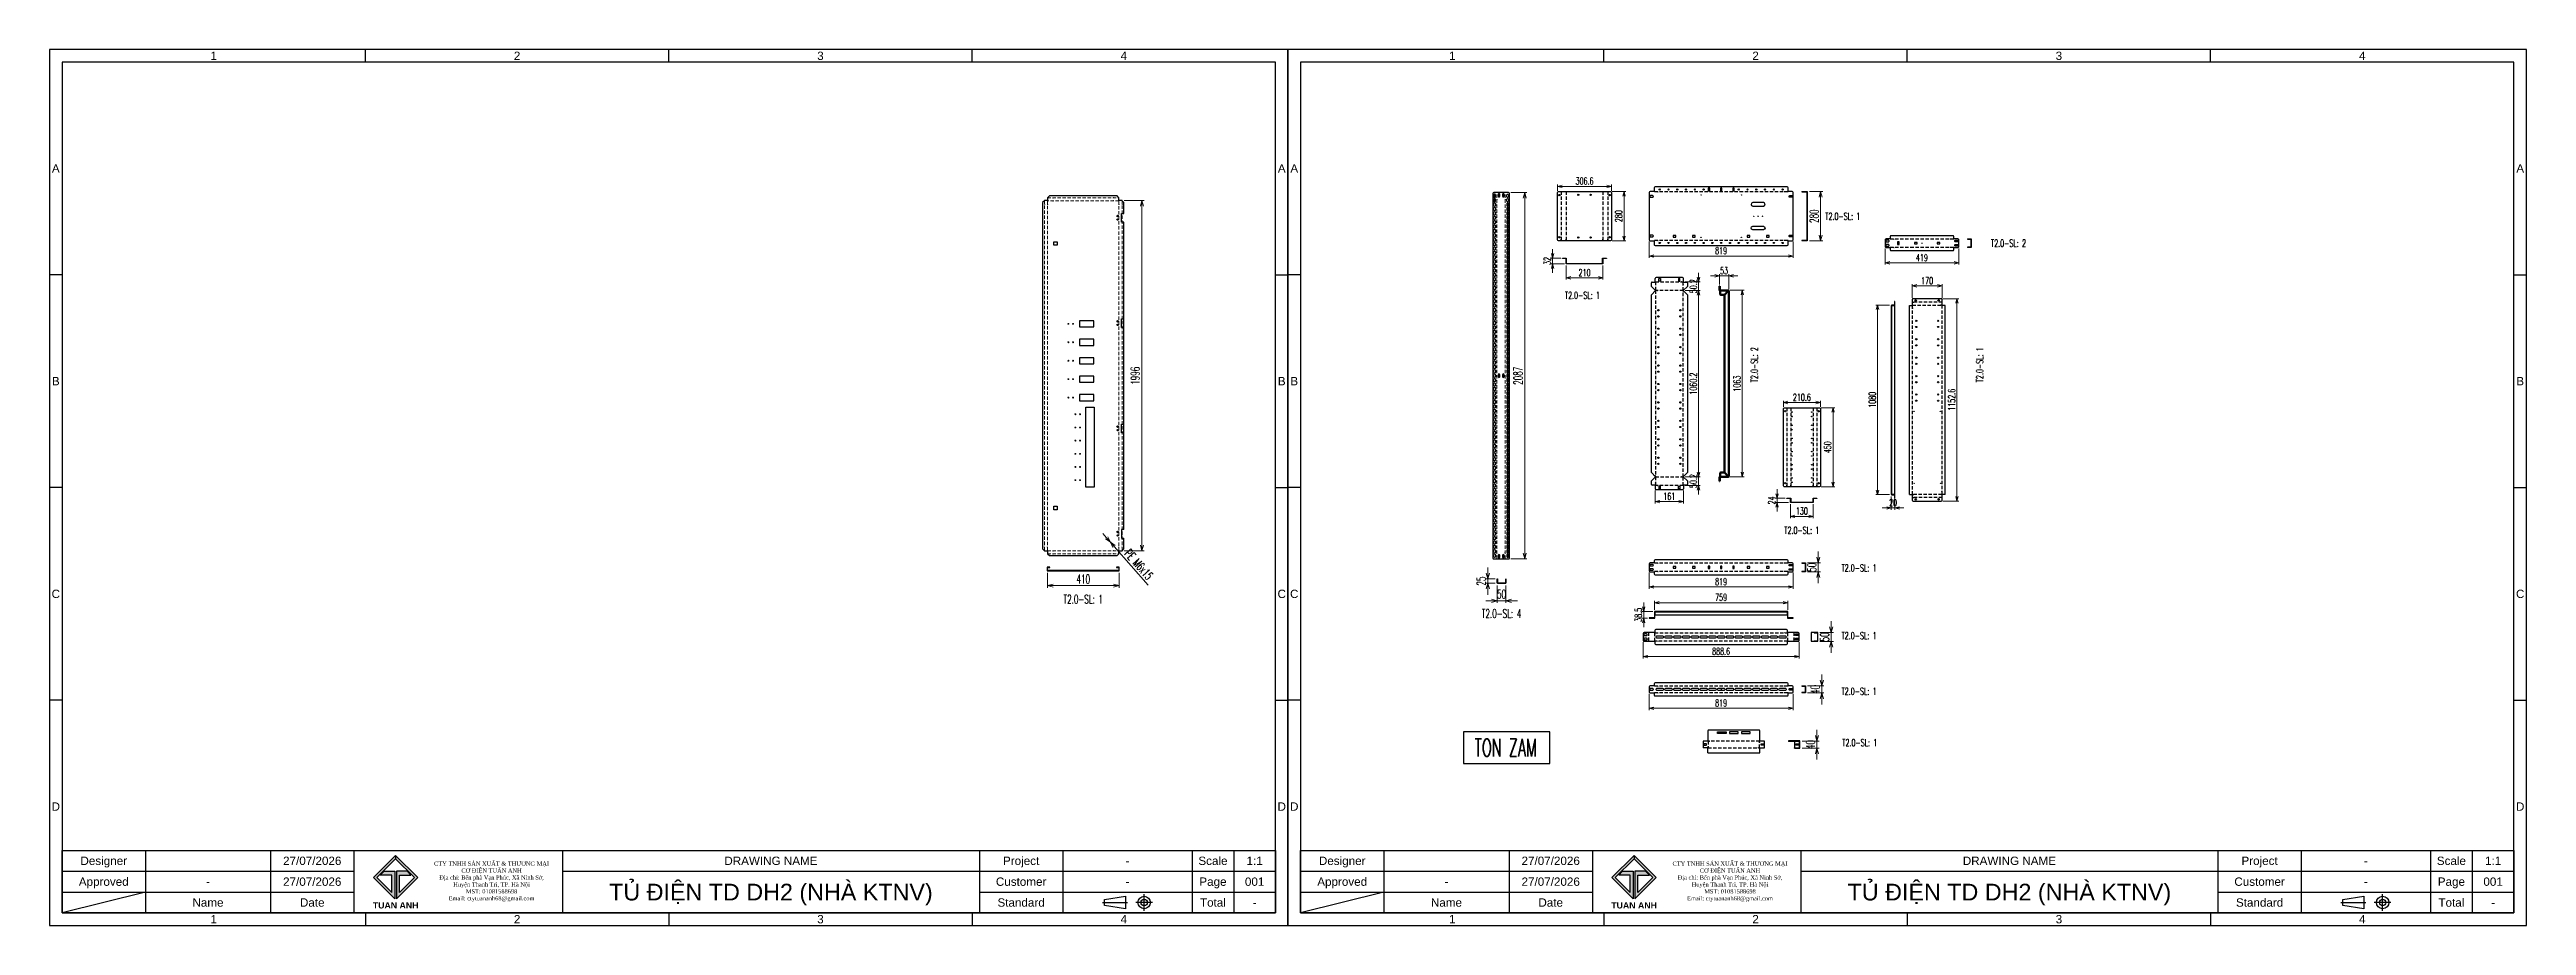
# Model space of a CAD drawing. Header units: millimetres. Extents: x 173893 to 258446, y -176540 to -123824.
# Drawn here: x 212092 to 226205, y -176540 to -171551 of the extents above; entities that cross this region are included whole.
import ezdxf
from ezdxf.enums import TextEntityAlignment as Align

# ---------------------------------------------------------------- set-up
doc = ezdxf.new("R2010")
doc.units = ezdxf.units.MM
doc.header["$LTSCALE"] = 3
doc.linetypes.add('HIDDEN', pattern=[9.525, 6.35, -3.175])
for name, color, linetype in [('@.DM. NÉT CHÍNH', 7, 'Continuous'), ('@.HIDDEN', 8, 'HIDDEN'), ('@.TEXT', 7, 'Continuous'), ('@.VISIBLE', 7, 'Continuous'), ('dim', 7, 'Continuous'), ('S-DIM', 7, 'Continuous'), ('Thiet bi', 7, 'Continuous')]:
    doc.layers.add(name, color=color, linetype=linetype)
doc.layers.add('@.DM. NÉT ĐỨT', color=8, linetype='HIDDEN', lineweight=9)
doc.layers.add('Visible (ISO)', color=7, linetype='Continuous', lineweight=50)
doc.styles.add('Ann_w01', font='romans.shx', dxfattribs={"width": 0.6, "bigfont": 'chineset.shx'})
doc.styles.add('Arial', font='arial.ttf')
doc.dimstyles.new('Dim 01_SC20', dxfattribs={"dimscale": 20, "dimtxt": 2, "dimasz": 1.3, "dimexe": 0.5, "dimexo": 0.5, "dimgap": 0.5, "dimtad": 1, "dimdec": 1, "dimzin": 12, "dimdsep": 46, "dimtxsty": 'Ann_w01', "dimblk": 'OPEN30', "dimcen": 1.5, "dimclrd": 6, "dimclre": 6, "dimclrt": 3, "dimadec": 1, "dimazin": 3, "dimtm": 1e-09, "dimtfac": 1, "dimtdec": 1, "dimtix": 1, "dimtmove": 0, "dimatfit": 3, "dimldrblk": 'OPEN30', "dimfxl": 1, "dimtolj": 1, "dimlwd": 0, "dimlwe": 0, "dimarcsym": 0})
doc.dimstyles.new('Dim 01_SC25', dxfattribs={"dimscale": 25, "dimtxt": 2, "dimasz": 1.3, "dimexe": 0.5, "dimexo": 0.5, "dimgap": 0.5, "dimtad": 1, "dimdec": 1, "dimzin": 12, "dimdsep": 46, "dimtxsty": 'Ann_w01', "dimblk": 'OPEN30', "dimcen": 1.5, "dimclrd": 6, "dimclre": 6, "dimclrt": 3, "dimadec": 1, "dimazin": 3, "dimtm": 1e-09, "dimtfac": 1, "dimtdec": 1, "dimtix": 1, "dimtmove": 0, "dimatfit": 3, "dimldrblk": 'OPEN30', "dimfxl": 1, "dimtolj": 1, "dimlwd": 0, "dimlwe": 0, "dimarcsym": 0})

msp = doc.modelspace()

# ---------------------------------------------------------------- texts
at = {"layer": '@.DM. NÉT CHÍNH', "color": 1, "style": 'Ann_w01', "width": 0.6}
msp.add_text('T2.0-SL: 1', height=40, dxfattribs=at).set_placement((222406.29, -175498.42), align=Align.MIDDLE_CENTER)
at = {"layer": '@.VISIBLE', "color": 1, "style": 'Ann_w01', "width": 0.6}
for s, p in [('T2.0-SL: 1', (222309.52, -172499.98)), ('T2.0-SL: 2', (223253.44, -172653.65)), ('T2.0-SL: 1', (220825.95, -172950.16)), ('T2.0-SL: 1', (222075.89, -174289.28)), ('T2.0-SL: 1', (222402.1, -174503.38)), ('T2.0-SL: 1', (222402.1, -174888.79)), ('T2.0-SL: 1', (222402.1, -175206.45))]:
    msp.add_text(s, height=40, dxfattribs=at).set_placement(p, align=Align.MIDDLE_CENTER)
for s, p in [('T2.0-SL: 2', (221805.4, -173346.38)), ('T2.0-SL: 1', (223089.91, -173346.38))]:
    msp.add_text(s, height=40, rotation=90, dxfattribs=at).set_placement(p, align=Align.MIDDLE_CENTER)
at = {"layer": 'dim', "color": 1, "style": 'Ann_w01', "width": 0.6}
for s, p in [('T2.0-SL: 1', (217981.64, -174681.67)), ('T2.0-SL: 4', (220365.3, -174763.55))]:
    msp.add_text(s, height=50, dxfattribs=at).set_placement(p, align=Align.MIDDLE_CENTER)
at = {"layer": 'dim', "color": 2, "style": 'Ann_w01', "width": 0.6}
msp.add_text('TON ZAM', height=100, dxfattribs=at).set_placement((220389.2, -175527.38), align=Align.MIDDLE_CENTER)

# ---------------------------------------------------------------- blocks, each defined once
blk = doc.blocks.new('Standard ISO')
at = {"color": 6}
for p, q in [((-6, 0), (0, 0)), ((6, 0), (2, 0)), ((4, -2), (4, 2))]:
    blk.add_line(p, q, dxfattribs=at)
blk.add_lwpolyline([(-0.5, 1.5), (-0.5, -1.5), (-5.5, -0.75), (-5.5, 0.75), (-0.5, 1.5)])
for radius in [1.5, 0.75]:
    blk.add_circle((4, 0), radius)
blk = doc.blocks.new('A$C4dbb82d6')
at = {"layer": '@.VISIBLE'}
h = blk.add_hatch(color=30, dxfattribs=at)
h.dxf.hatch_style = 1
h.paths.add_polyline_path([(0.21, 4.97), (3.62, 1.56), (3.62, 5.97), (1.92, 5.97), (1.3, 5.35), (3.12, 5.35), (3.12, 2.59), (0.74, 4.97), (3.75, 7.98), (3.75, 8.51)])
h = blk.add_hatch(color=150, dxfattribs=at)
h.dxf.hatch_style = 1
h.paths.add_polyline_path([(6.76, 4.97), (4.37, 2.59), (4.37, 5.35), (6.2, 5.35), (5.58, 5.97), (3.88, 5.97), (3.88, 1.56), (7.29, 4.97), (3.75, 8.51), (3.75, 7.98)])
at = {"layer": '@.VISIBLE', "color": 30}
blk.add_lwpolyline([(3.62, 5.97), (3.62, 1.56), (0.21, 4.97), (3.75, 8.51), (3.75, 7.98), (0.74, 4.97), (3.12, 2.59), (3.12, 5.35), (1.3, 5.35), (1.92, 5.97)], close=True, dxfattribs=at)
at = {"layer": '@.VISIBLE', "color": 150}
blk.add_lwpolyline([(3.88, 5.97), (3.88, 1.56), (7.29, 4.97), (3.75, 8.51), (3.75, 7.98), (6.76, 4.97), (4.37, 2.59), (4.37, 5.35), (6.2, 5.35), (5.58, 5.97)], close=True, dxfattribs=at)
at = {"layer": '@.VISIBLE', "color": 30, "insert": (3.75, 0.51), "char_height": 1, "attachment_point": 5, "style": 'Ann_w01'}
blk.add_mtext_dynamic_manual_height_columns('{\\fArial|b1|i0|c0|p34;\\W1;TUAN ANH}', width=7.5, gutter_width=49.6, heights=[0], dxfattribs=at)
blk = doc.blocks.new('KHUNG BAN VE (Made by Tung)')
at = {"layer": '@.VISIBLE', "color": 8}
for p, q in [((75.75, 207), (75.75, 210)), ((148.5, 207), (148.5, 210)), ((221.25, 207), (221.25, 210)), ((3, 156), (0, 156)), ((294, 156), (297, 156)), ((3, 105), (0, 105)), ((294, 105), (297, 105)), ((3, 54), (0, 54)), ((294, 54), (297, 54)), ((23, 18), (23, 3)), ((53, 18), (53, 3)), ((73, 18), (73, 3)), ((123, 18), (123, 3)), ((223, 18), (223, 3)), ((243, 18), (243, 3)), ((274, 18), (274, 3)), ((284, 18), (284, 3)), ((3, 13), (73, 13)), ((123, 13), (294, 13)), ((3, 8), (73, 8)), ((23, 8), (3, 3)), ((223, 8), (294, 8)), ((75.75, 3), (75.75, 0)), ((148.5, 3), (148.5, 0)), ((221.25, 3), (221.25, 0))]:
    blk.add_line(p, q, dxfattribs=at)
for points in [[(0, 0), (297, 0), (297, 210), (0, 210)], [(3, 3), (294, 3), (294, 207), (3, 207)], [(3, 18), (294, 18), (294, 3), (3, 3)]]:
    blk.add_lwpolyline(points, close=True, dxfattribs=at)
at = {"xscale": 1.5, "yscale": 1.5, "zscale": 1.5}
blk.add_blockref('A$C4dbb82d6', (77.375, 4.041), dxfattribs=at)
blk.add_blockref('Standard ISO', (258.5, 5.5))
at = {"layer": '@.TEXT', "color": 1, "style": 'Arial'}
for s, p in [('1', (39.375, 208.5)), ('2', (112.125, 208.5)), ('3', (184.875, 208.5)), ('4', (257.625, 208.5)), ('A', (1.5, 181.5)), ('A', (295.5, 181.5)), ('B', (1.5, 130.5)), ('B', (295.5, 130.5)), ('C', (1.5, 79.5)), ('C', (295.5, 79.5)), ('D', (1.5, 28.5)), ('D', (295.5, 28.5)), ('27/07/2026', (63, 15.5)), ('27/07/2026', (63, 10.5)), ('1', (39.375, 1.5)), ('2', (112.125, 1.5)), ('3', (184.875, 1.5)), ('4', (257.625, 1.5))]:
    blk.add_text(s, height=2, dxfattribs=at).set_placement(p, align=Align.MIDDLE_CENTER)
at = {"layer": '@.TEXT', "color": 2, "style": 'Arial'}
for s, p in [('Designer', (13, 15.5)), ('DRAWING NAME', (173, 15.5)), ('Project', (233, 15.5)), ('Scale', (279, 15.5)), ('Approved', (13, 10.5)), ('Name', (38, 5.5)), ('Date', (63, 5.5)), ('Customer', (233, 10.5)), ('Standard', (233, 5.5)), ('Total', (279, 5.5)), ('Page', (279, 10.5))]:
    blk.add_text(s, height=2, dxfattribs=at).set_placement(p, align=Align.MIDDLE_CENTER)
at = {"layer": '@.TEXT', "color": 1, "style": 'Arial'}
for tag, height, p in [('DESIGNER_NAME', 2, (38, 15.5)), ('PROJECT_CODE', 2, (258.5, 15.5)), ('SCALE', 2, (289, 15.5)), ('APPROVED_NAME', 2, (38, 10.5)), ('DRAWING_NAME', 4, (173, 8)), ('CUSTOMER_NAME', 2, (258.5, 10.5)), ('TOTAL', 2, (289, 5.5)), ('PAGE', 2, (289, 10.5))]:
    blk.add_attdef(tag, text='', height=height, dxfattribs=at).set_placement(p, align=Align.MIDDLE_CENTER)
at = {"layer": '@.VISIBLE', "color": 30, "insert": (106, 10.5), "char_height": 1, "attachment_point": 5, "style": 'Ann_w01'}
blk.add_mtext_dynamic_manual_height_columns('{\\fTimes New Roman|b0|i0|c0|p18;\\W1;CTY TNHH SẢN XUẤT & THƯƠNG MẠI CƠ ĐIỆN TUẤN ANH\\PĐịa chỉ: Bến phà Vạn Phúc, Xã Ninh Sở, Huyện Thanh Trì, TP. Hà Nội\\PMST: 01081588698\\PEmail: ctytuananh68@gmail.com}', width=28.70976, gutter_width=99.197, heights=[0], dxfattribs=at)
blk = doc.blocks.new('_Open30')
at = {"color": 0, "linetype": 'ByBlock', "lineweight": -2}
for p, q in [((-1, 0.27), (0, 0)), ((0, 0), (-1, -0.27)), ((0, 0), (-1, 0))]:
    blk.add_line(p, q, dxfattribs=at)
blk = doc.blocks.new('*D320')
at = {"layer": 'Defpoints', "color": 0, "transparency": 16777216}
for p in [(217777, -174520), (218187, -174520), (218187, -174604)]:
    blk.add_point(p, dxfattribs=at)
at = {"layer": 'dim', "color": 6, "lineweight": 0, "transparency": 16777216}
for p, q in [((217777, -174532), (217777, -174617)), ((218187, -174532), (218187, -174617)), ((217809, -174604), (218154, -174604))]:
    blk.add_line(p, q, dxfattribs=at)
at = {"layer": 'dim', "color": 6, "lineweight": 0, "transparency": 16777216, "xscale": 32.5, "yscale": 32.5, "zscale": 32.5, "rotation": 180}
blk.add_blockref('_Open30', (217777, -174604), dxfattribs=at)
at = {"layer": 'dim', "color": 6, "lineweight": 0, "transparency": 16777216, "xscale": 32.5, "yscale": 32.5, "zscale": 32.5}
blk.add_blockref('_Open30', (218187, -174604), dxfattribs=at)
at = {"layer": 'dim', "color": 3, "transparency": 16777216, "insert": (217982, -174567), "char_height": 50, "attachment_point": 5, "style": 'Ann_w01'}
blk.add_mtext('\\A1;410', dxfattribs=at)
blk = doc.blocks.new('*D321')
at = {"layer": 'Defpoints', "color": 0, "transparency": 16777216}
for p in [(218203, -172411), (218316, -172411), (218203, -174407)]:
    blk.add_point(p, dxfattribs=at)
at = {"layer": 'dim', "color": 6, "lineweight": 0, "transparency": 16777216}
for p, q in [((218215, -172411), (218328, -172411)), ((218316, -174374), (218316, -172443)), ((218215, -174407), (218328, -174407))]:
    blk.add_line(p, q, dxfattribs=at)
at = {"layer": 'dim', "color": 6, "lineweight": 0, "transparency": 16777216, "xscale": 32.5, "yscale": 32.5, "zscale": 32.5}
for p, rotation in [((218316, -172411), 90), ((218316, -174407), 270)]:
    blk.add_blockref('_Open30', p, dxfattribs=dict(at, rotation=rotation))
at = {"layer": 'dim', "color": 3, "transparency": 16777216, "insert": (218278, -173409), "char_height": 50, "attachment_point": 5, "rotation": 90, "style": 'Ann_w01'}
blk.add_mtext('\\A1;1996', dxfattribs=at)
blk = doc.blocks.new('*D322')
at = {"layer": 'Defpoints', "color": 0, "transparency": 16777216}
blk.add_point((218136, -174357), dxfattribs=at)
blk.add_point((218136, -174357), dxfattribs=at)
at = {"layer": 'dim', "color": 6, "lineweight": 0, "transparency": 16777216}
for p, q in [((218114, -174332), (218093, -174308)), ((218136, -174357), (218136, -174357)), ((218351, -174601), (218158, -174382))]:
    blk.add_line(p, q, dxfattribs=at)
at = {"layer": 'dim', "color": 6, "lineweight": 0, "transparency": 16777216, "xscale": 32.5, "yscale": 32.5, "zscale": 32.5}
for rotation in [311.3813499929889, 131.3813499929888]:
    blk.add_blockref('_Open30', (218136, -174357), dxfattribs=dict(at, rotation=rotation))
at = {"layer": 'dim', "color": 3, "transparency": 16777216, "insert": (218298, -174484), "char_height": 50, "attachment_point": 5, "rotation": 311.3813, "style": 'Ann_w01'}
blk.add_mtext('\\A1;PE M6x15', dxfattribs=at)
blk = doc.blocks.new('*D323')
at = {"layer": 'Defpoints', "color": 0, "transparency": 16777216}
for p in [(220340, -174591), (220390, -174591), (220390, -174691)]:
    blk.add_point(p, dxfattribs=at)
at = {"layer": 'dim', "color": 6, "lineweight": 0, "transparency": 16777216}
for p, q in [((220308, -174691), (220275, -174691)), ((220340, -174604), (220340, -174703)), ((220340, -174691), (220390, -174691)), ((220390, -174604), (220390, -174703)), ((220423, -174691), (220455, -174691))]:
    blk.add_line(p, q, dxfattribs=at)
at = {"layer": 'dim', "color": 6, "lineweight": 0, "transparency": 16777216, "xscale": 32.5, "yscale": 32.5, "zscale": 32.5}
blk.add_blockref('_Open30', (220340, -174691), dxfattribs=at)
at = {"layer": 'dim', "color": 6, "lineweight": 0, "transparency": 16777216, "xscale": 32.5, "yscale": 32.5, "zscale": 32.5, "rotation": 180}
blk.add_blockref('_Open30', (220390, -174691), dxfattribs=at)
at = {"layer": 'dim', "color": 3, "transparency": 16777216, "insert": (220365, -174653), "char_height": 50, "attachment_point": 5, "style": 'Ann_w01'}
blk.add_mtext('\\A1;50', dxfattribs=at)
blk = doc.blocks.new('*D324')
at = {"layer": 'Defpoints', "color": 0, "transparency": 16777216}
for p in [(220340, -174566), (220287, -174591), (220340, -174591)]:
    blk.add_point(p, dxfattribs=at)
at = {"layer": 'dim', "color": 6, "lineweight": 0, "transparency": 16777216}
for p, q in [((220328, -174566), (220274, -174566)), ((220287, -174534), (220287, -174501)), ((220287, -174566), (220287, -174591)), ((220328, -174591), (220274, -174591)), ((220287, -174624), (220287, -174656))]:
    blk.add_line(p, q, dxfattribs=at)
at = {"layer": 'dim', "color": 6, "lineweight": 0, "transparency": 16777216, "xscale": 32.5, "yscale": 32.5, "zscale": 32.5}
for p, rotation in [((220287, -174566), 270), ((220287, -174591), 90)]:
    blk.add_blockref('_Open30', p, dxfattribs=dict(at, rotation=rotation))
at = {"layer": 'dim', "color": 3, "transparency": 16777216, "insert": (220249, -174579), "char_height": 50, "attachment_point": 5, "rotation": 90, "style": 'Ann_w01'}
blk.add_mtext('\\A1;25', dxfattribs=at)
blk = doc.blocks.new('*D325')
at = {"layer": 'Defpoints', "color": 0, "transparency": 16777216}
for p in [(220405, -172365), (220497, -172365), (220405, -174452)]:
    blk.add_point(p, dxfattribs=at)
at = {"layer": 'dim', "color": 6, "lineweight": 0, "transparency": 16777216}
for p, q in [((220417, -172365), (220509, -172365)), ((220497, -174420), (220497, -172398)), ((220417, -174452), (220509, -174452))]:
    blk.add_line(p, q, dxfattribs=at)
at = {"layer": 'dim', "color": 6, "lineweight": 0, "transparency": 16777216, "xscale": 32.5, "yscale": 32.5, "zscale": 32.5}
for p, rotation in [((220497, -172365), 90), ((220497, -174452), 270)]:
    blk.add_blockref('_Open30', p, dxfattribs=dict(at, rotation=rotation))
at = {"layer": 'dim', "color": 3, "transparency": 16777216, "insert": (220459, -173409), "char_height": 50, "attachment_point": 5, "rotation": 90, "style": 'Ann_w01'}
blk.add_mtext('\\A1;2087', dxfattribs=at)
blk = doc.blocks.new('Oval 20x9')
at = {"layer": '@.VISIBLE', "color": 2}
blk.add_lwpolyline([(-5.5, -4.5), (5.5, -4.5, 0.4142136), (10, 0), (10, 0, 0.4142136), (5.5, 4.5), (-5.5, 4.5, 0.4142136), (-10, 0), (-10, 0, 0.4142136)], format="xyb", close=True, dxfattribs=at)
blk = doc.blocks.new('*D319')
at = {"layer": 'Defpoints', "color": 0, "transparency": 16777216}
for p in [(222551, -172674), (222970, -172674), (222551, -172766)]:
    blk.add_point(p, dxfattribs=at)
at = {"layer": 'dim', "color": 6, "lineweight": 0, "transparency": 16777216}
for p, q in [((222551, -172684), (222551, -172776)), ((222970, -172684), (222970, -172776)), ((222944, -172766), (222577, -172766))]:
    blk.add_line(p, q, dxfattribs=at)
at = {"layer": 'dim', "color": 6, "lineweight": 0, "transparency": 16777216, "xscale": 26, "yscale": 26, "zscale": 26, "rotation": 180}
blk.add_blockref('_Open30', (222551, -172766), dxfattribs=at)
at = {"layer": 'dim', "color": 6, "lineweight": 0, "transparency": 16777216, "xscale": 26, "yscale": 26, "zscale": 26}
blk.add_blockref('_Open30', (222970, -172766), dxfattribs=at)
at = {"layer": 'dim', "color": 3, "transparency": 16777216, "insert": (222760, -172736), "char_height": 40, "attachment_point": 5, "style": 'Ann_w01'}
blk.add_mtext('\\A1;419', dxfattribs=at)
blk = doc.blocks.new('*D307')
at = {"layer": 'Defpoints', "color": 0, "transparency": 16777216}
for p in [(222011, -174131), (222141, -174131), (222141, -174210)]:
    blk.add_point(p, dxfattribs=at)
at = {"layer": 'dim', "color": 6, "lineweight": 0, "transparency": 16777216}
for p, q in [((222011, -174141), (222011, -174220)), ((222141, -174141), (222141, -174220)), ((222037, -174210), (222115, -174210))]:
    blk.add_line(p, q, dxfattribs=at)
at = {"layer": 'dim', "color": 6, "lineweight": 0, "transparency": 16777216, "xscale": 26, "yscale": 26, "zscale": 26, "rotation": 180}
blk.add_blockref('_Open30', (222011, -174210), dxfattribs=at)
at = {"layer": 'dim', "color": 6, "lineweight": 0, "transparency": 16777216, "xscale": 26, "yscale": 26, "zscale": 26}
blk.add_blockref('_Open30', (222141, -174210), dxfattribs=at)
at = {"layer": 'dim', "color": 3, "transparency": 16777216, "insert": (222076, -174180), "char_height": 40, "attachment_point": 5, "style": 'Ann_w01'}
blk.add_mtext('\\A1;130', dxfattribs=at)
blk = doc.blocks.new('*D308')
at = {"layer": 'Defpoints', "color": 0, "transparency": 16777216}
for p in [(221935, -174131), (221991, -174107), (222011, -174131)]:
    blk.add_point(p, dxfattribs=at)
at = {"layer": 'dim', "color": 6, "lineweight": 0, "transparency": 16777216}
for p, q in [((221981, -174107), (221925, -174107)), ((222001, -174131), (221925, -174131)), ((221935, -174081), (221935, -174055)), ((221935, -174107), (221935, -174131)), ((221935, -174157), (221935, -174183))]:
    blk.add_line(p, q, dxfattribs=at)
at = {"layer": 'dim', "color": 6, "lineweight": 0, "transparency": 16777216, "xscale": 26, "yscale": 26, "zscale": 26}
for p, rotation in [((221935, -174107), 270), ((221935, -174131), 90)]:
    blk.add_blockref('_Open30', p, dxfattribs=dict(at, rotation=rotation))
at = {"layer": 'dim', "color": 3, "transparency": 16777216, "insert": (221905, -174119), "char_height": 40, "attachment_point": 5, "rotation": 90, "style": 'Ann_w01'}
blk.add_mtext('\\A1;24', dxfattribs=at)
blk = doc.blocks.new('*D309')
at = {"layer": 'Defpoints', "color": 0, "transparency": 16777216}
for p in [(222177, -173591), (222254, -173591), (222177, -174041)]:
    blk.add_point(p, dxfattribs=at)
at = {"layer": 'dim', "color": 6, "lineweight": 0, "transparency": 16777216}
for p, q in [((222187, -173591), (222264, -173591)), ((222254, -174015), (222254, -173617)), ((222187, -174041), (222264, -174041))]:
    blk.add_line(p, q, dxfattribs=at)
at = {"layer": 'dim', "color": 6, "lineweight": 0, "transparency": 16777216, "xscale": 26, "yscale": 26, "zscale": 26}
for p, rotation in [((222254, -173591), 90), ((222254, -174041), 270)]:
    blk.add_blockref('_Open30', p, dxfattribs=dict(at, rotation=rotation))
at = {"layer": 'dim', "color": 3, "transparency": 16777216, "insert": (222224, -173816), "char_height": 40, "attachment_point": 5, "rotation": 90, "style": 'Ann_w01'}
blk.add_mtext('\\A1;450', dxfattribs=at)
blk = doc.blocks.new('*D310')
at = {"layer": 'Defpoints', "color": 0, "transparency": 16777216}
for p in [(221971, -173561), (221971, -173596), (222182, -173596)]:
    blk.add_point(p, dxfattribs=at)
at = {"layer": 'dim', "color": 6, "lineweight": 0, "transparency": 16777216}
for p, q in [((221971, -173586), (221971, -173551)), ((222156, -173561), (221997, -173561)), ((222182, -173586), (222182, -173551))]:
    blk.add_line(p, q, dxfattribs=at)
at = {"layer": 'dim', "color": 6, "lineweight": 0, "transparency": 16777216, "xscale": 26, "yscale": 26, "zscale": 26, "rotation": 180}
blk.add_blockref('_Open30', (221971, -173561), dxfattribs=at)
at = {"layer": 'dim', "color": 6, "lineweight": 0, "transparency": 16777216, "xscale": 26, "yscale": 26, "zscale": 26}
blk.add_blockref('_Open30', (222182, -173561), dxfattribs=at)
at = {"layer": 'dim', "color": 3, "transparency": 16777216, "insert": (222076, -173531), "char_height": 40, "attachment_point": 5, "style": 'Ann_w01'}
blk.add_mtext('\\A1;210.6', dxfattribs=at)
blk = doc.blocks.new('*D318')
at = {"layer": 'Defpoints', "color": 0, "transparency": 16777216}
for p in [(221207, -172635), (221207, -172727), (222026, -172635)]:
    blk.add_point(p, dxfattribs=at)
at = {"layer": 'dim', "color": 6, "lineweight": 0, "transparency": 16777216}
for p, q in [((221207, -172645), (221207, -172737)), ((222000, -172727), (221233, -172727)), ((222026, -172645), (222026, -172737))]:
    blk.add_line(p, q, dxfattribs=at)
at = {"layer": 'dim', "color": 6, "lineweight": 0, "transparency": 16777216, "xscale": 26, "yscale": 26, "zscale": 26, "rotation": 180}
blk.add_blockref('_Open30', (221207, -172727), dxfattribs=at)
at = {"layer": 'dim', "color": 6, "lineweight": 0, "transparency": 16777216, "xscale": 26, "yscale": 26, "zscale": 26}
blk.add_blockref('_Open30', (222026, -172727), dxfattribs=at)
at = {"layer": 'dim', "color": 3, "transparency": 16777216, "insert": (221616, -172697), "char_height": 40, "attachment_point": 5, "style": 'Ann_w01'}
blk.add_mtext('\\A1;819', dxfattribs=at)
blk = doc.blocks.new('*D306')
at = {"layer": 'Defpoints', "color": 0, "transparency": 16777216}
for p in [(221207, -174520), (222026, -174520), (221207, -174612)]:
    blk.add_point(p, dxfattribs=at)
at = {"layer": 'dim', "color": 6, "lineweight": 0, "transparency": 16777216}
for p, q in [((221207, -174530), (221207, -174622)), ((222026, -174530), (222026, -174622)), ((222000, -174612), (221233, -174612))]:
    blk.add_line(p, q, dxfattribs=at)
at = {"layer": 'dim', "color": 6, "lineweight": 0, "transparency": 16777216, "xscale": 26, "yscale": 26, "zscale": 26, "rotation": 180}
blk.add_blockref('_Open30', (221207, -174612), dxfattribs=at)
at = {"layer": 'dim', "color": 6, "lineweight": 0, "transparency": 16777216, "xscale": 26, "yscale": 26, "zscale": 26}
blk.add_blockref('_Open30', (222026, -174612), dxfattribs=at)
at = {"layer": 'dim', "color": 3, "transparency": 16777216, "insert": (221616, -174582), "char_height": 40, "attachment_point": 5, "style": 'Ann_w01'}
blk.add_mtext('\\A1;819', dxfattribs=at)
blk = doc.blocks.new('*D314')
at = {"layer": 'Defpoints', "color": 0, "transparency": 16777216}
for p in [(220733, -172771), (220943, -172771), (220943, -172851)]:
    blk.add_point(p, dxfattribs=at)
at = {"layer": 'dim', "color": 6, "lineweight": 0, "transparency": 16777216}
for p, q in [((220733, -172781), (220733, -172861)), ((220759, -172851), (220917, -172851)), ((220943, -172781), (220943, -172861))]:
    blk.add_line(p, q, dxfattribs=at)
at = {"layer": 'dim', "color": 6, "lineweight": 0, "transparency": 16777216, "xscale": 26, "yscale": 26, "zscale": 26, "rotation": 180}
blk.add_blockref('_Open30', (220733, -172851), dxfattribs=at)
at = {"layer": 'dim', "color": 6, "lineweight": 0, "transparency": 16777216, "xscale": 26, "yscale": 26, "zscale": 26}
blk.add_blockref('_Open30', (220943, -172851), dxfattribs=at)
at = {"layer": 'dim', "color": 3, "transparency": 16777216, "insert": (220838, -172821), "char_height": 40, "attachment_point": 5, "style": 'Ann_w01'}
blk.add_mtext('\\A1;210', dxfattribs=at)
blk = doc.blocks.new('*D315')
at = {"layer": 'Defpoints', "color": 0, "transparency": 16777216}
for p in [(220713, -172739), (220656, -172771), (220733, -172771)]:
    blk.add_point(p, dxfattribs=at)
at = {"layer": 'dim', "color": 6, "lineweight": 0, "transparency": 16777216}
for p, q in [((220703, -172739), (220646, -172739)), ((220656, -172713), (220656, -172687)), ((220656, -172739), (220656, -172771)), ((220723, -172771), (220646, -172771)), ((220656, -172797), (220656, -172823))]:
    blk.add_line(p, q, dxfattribs=at)
at = {"layer": 'dim', "color": 6, "lineweight": 0, "transparency": 16777216, "xscale": 26, "yscale": 26, "zscale": 26}
for p, rotation in [((220656, -172739), 270), ((220656, -172771), 90)]:
    blk.add_blockref('_Open30', p, dxfattribs=dict(at, rotation=rotation))
at = {"layer": 'dim', "color": 3, "transparency": 16777216, "insert": (220626, -172755), "char_height": 40, "attachment_point": 5, "rotation": 90, "style": 'Ann_w01'}
blk.add_mtext('\\A1;32', dxfattribs=at)
blk = doc.blocks.new('*D316')
at = {"layer": 'Defpoints', "color": 0, "transparency": 16777216}
for p in [(220986, -172360), (221063, -172360), (220986, -172640)]:
    blk.add_point(p, dxfattribs=at)
at = {"layer": 'dim', "color": 6, "lineweight": 0, "transparency": 16777216}
for p, q in [((220996, -172360), (221073, -172360)), ((221063, -172614), (221063, -172386)), ((220996, -172640), (221073, -172640))]:
    blk.add_line(p, q, dxfattribs=at)
at = {"layer": 'dim', "color": 6, "lineweight": 0, "transparency": 16777216, "xscale": 26, "yscale": 26, "zscale": 26}
for p, rotation in [((221063, -172360), 90), ((221063, -172640), 270)]:
    blk.add_blockref('_Open30', p, dxfattribs=dict(at, rotation=rotation))
at = {"layer": 'dim', "color": 3, "transparency": 16777216, "insert": (221033, -172500), "char_height": 40, "attachment_point": 5, "rotation": 90, "style": 'Ann_w01'}
blk.add_mtext('\\A1;280', dxfattribs=at)
blk = doc.blocks.new('*D317')
at = {"layer": 'Defpoints', "color": 0, "transparency": 16777216}
for p in [(220684, -172330), (220684, -172365), (220991, -172365)]:
    blk.add_point(p, dxfattribs=at)
at = {"layer": 'dim', "color": 6, "lineweight": 0, "transparency": 16777216}
for p, q in [((220684, -172355), (220684, -172320)), ((220991, -172355), (220991, -172320)), ((220965, -172330), (220710, -172330))]:
    blk.add_line(p, q, dxfattribs=at)
at = {"layer": 'dim', "color": 6, "lineweight": 0, "transparency": 16777216, "xscale": 26, "yscale": 26, "zscale": 26, "rotation": 180}
blk.add_blockref('_Open30', (220684, -172330), dxfattribs=at)
at = {"layer": 'dim', "color": 6, "lineweight": 0, "transparency": 16777216, "xscale": 26, "yscale": 26, "zscale": 26}
blk.add_blockref('_Open30', (220991, -172330), dxfattribs=at)
at = {"layer": 'dim', "color": 3, "transparency": 16777216, "insert": (220838, -172300), "char_height": 40, "attachment_point": 5, "style": 'Ann_w01'}
blk.add_mtext('\\A1;306.6', dxfattribs=at)
blk = doc.blocks.new('*D311')
at = {"layer": 'Defpoints', "color": 0, "transparency": 16777216}
for p in [(221207, -175211), (222026, -175211), (221207, -175303)]:
    blk.add_point(p, dxfattribs=at)
at = {"layer": 'dim', "color": 6, "lineweight": 0, "transparency": 16777216}
for p, q in [((221207, -175221), (221207, -175313)), ((222026, -175221), (222026, -175313)), ((222000, -175303), (221233, -175303))]:
    blk.add_line(p, q, dxfattribs=at)
at = {"layer": 'dim', "color": 6, "lineweight": 0, "transparency": 16777216, "xscale": 26, "yscale": 26, "zscale": 26, "rotation": 180}
blk.add_blockref('_Open30', (221207, -175303), dxfattribs=at)
at = {"layer": 'dim', "color": 6, "lineweight": 0, "transparency": 16777216, "xscale": 26, "yscale": 26, "zscale": 26}
blk.add_blockref('_Open30', (222026, -175303), dxfattribs=at)
at = {"layer": 'dim', "color": 3, "transparency": 16777216, "insert": (221616, -175273), "char_height": 40, "attachment_point": 5, "style": 'Ann_w01'}
blk.add_mtext('\\A1;819', dxfattribs=at)
blk = doc.blocks.new('*D303')
at = {"layer": 'Defpoints', "color": 0, "transparency": 16777216}
for p in [(221172, -174917), (222061, -174917), (221172, -175009)]:
    blk.add_point(p, dxfattribs=at)
at = {"layer": 'dim', "color": 6, "lineweight": 0, "transparency": 16777216}
for p, q in [((221172, -174927), (221172, -175019)), ((222061, -174927), (222061, -175019)), ((222035, -175009), (221198, -175009))]:
    blk.add_line(p, q, dxfattribs=at)
at = {"layer": 'dim', "color": 6, "lineweight": 0, "transparency": 16777216, "xscale": 26, "yscale": 26, "zscale": 26, "rotation": 180}
blk.add_blockref('_Open30', (221172, -175009), dxfattribs=at)
at = {"layer": 'dim', "color": 6, "lineweight": 0, "transparency": 16777216, "xscale": 26, "yscale": 26, "zscale": 26}
blk.add_blockref('_Open30', (222061, -175009), dxfattribs=at)
at = {"layer": 'dim', "color": 3, "transparency": 16777216, "insert": (221616, -174979), "char_height": 40, "attachment_point": 5, "style": 'Ann_w01'}
blk.add_mtext('\\A1;888.6', dxfattribs=at)
blk = doc.blocks.new('*D304')
at = {"layer": 'Defpoints', "color": 0, "transparency": 16777216}
for p in [(221996, -174702), (221237, -174752), (221996, -174752)]:
    blk.add_point(p, dxfattribs=at)
at = {"layer": 'dim', "color": 6, "lineweight": 0, "transparency": 16777216}
for p, q in [((221237, -174742), (221237, -174692)), ((221263, -174702), (221970, -174702)), ((221996, -174742), (221996, -174692))]:
    blk.add_line(p, q, dxfattribs=at)
at = {"layer": 'dim', "color": 6, "lineweight": 0, "transparency": 16777216, "xscale": 26, "yscale": 26, "zscale": 26, "rotation": 180}
blk.add_blockref('_Open30', (221237, -174702), dxfattribs=at)
at = {"layer": 'dim', "color": 6, "lineweight": 0, "transparency": 16777216, "xscale": 26, "yscale": 26, "zscale": 26}
blk.add_blockref('_Open30', (221996, -174702), dxfattribs=at)
at = {"layer": 'dim', "color": 3, "transparency": 16777216, "insert": (221616, -174672), "char_height": 40, "attachment_point": 5, "style": 'Ann_w01'}
blk.add_mtext('\\A1;759', dxfattribs=at)
blk = doc.blocks.new('*D305')
at = {"layer": 'Defpoints', "color": 0, "transparency": 16777216}
for p in [(221175, -174752), (221207, -174790), (221237, -174752)]:
    blk.add_point(p, dxfattribs=at)
at = {"layer": 'dim', "color": 6, "lineweight": 0, "transparency": 16777216}
for p, q in [((221175, -174726), (221175, -174700)), ((221227, -174752), (221165, -174752)), ((221197, -174790), (221165, -174790)), ((221175, -174790), (221175, -174752)), ((221175, -174816), (221175, -174842))]:
    blk.add_line(p, q, dxfattribs=at)
at = {"layer": 'dim', "color": 6, "lineweight": 0, "transparency": 16777216, "xscale": 26, "yscale": 26, "zscale": 26}
for p, rotation in [((221175, -174752), 270), ((221175, -174790), 90)]:
    blk.add_blockref('_Open30', p, dxfattribs=dict(at, rotation=rotation))
at = {"layer": 'dim', "color": 3, "transparency": 16777216, "insert": (221145, -174771), "char_height": 40, "attachment_point": 5, "rotation": 90, "style": 'Ann_w01'}
blk.add_mtext('\\A1;38.5', dxfattribs=at)
blk = doc.blocks.new('*D313')
at = {"layer": '@.VISIBLE', "color": 6, "lineweight": 0, "transparency": 16777216}
for p, q in [((221667, -172922), (221747, -172922)), ((221737, -173959), (221737, -172948)), ((221667, -173985), (221747, -173985))]:
    blk.add_line(p, q, dxfattribs=at)
at = {"layer": 'Defpoints', "color": 0, "transparency": 16777216}
for p in [(221657, -172922), (221737, -172922), (221657, -173985)]:
    blk.add_point(p, dxfattribs=at)
at = {"layer": '@.VISIBLE', "color": 6, "lineweight": 0, "transparency": 16777216, "xscale": 26, "yscale": 26, "zscale": 26}
for p, rotation in [((221737, -172922), 90), ((221737, -173985), 270)]:
    blk.add_blockref('_Open30', p, dxfattribs=dict(at, rotation=rotation))
at = {"layer": '@.VISIBLE', "color": 3, "transparency": 16777216, "insert": (221707, -173454), "char_height": 40, "attachment_point": 5, "rotation": 90, "style": 'Ann_w01'}
blk.add_mtext('\\A1;1063', dxfattribs=at)
blk = doc.blocks.new('*D330')
at = {"layer": '@.VISIBLE', "color": 6, "lineweight": 0, "transparency": 16777216}
for p, q in [((221581, -172840), (221555, -172840)), ((221607, -172889), (221607, -172830)), ((221607, -172840), (221660, -172840)), ((221660, -172915), (221660, -172830)), ((221686, -172840), (221712, -172840))]:
    blk.add_line(p, q, dxfattribs=at)
at = {"layer": 'Defpoints', "color": 0, "transparency": 16777216}
for p in [(221660, -172840), (221607, -172899), (221660, -172925)]:
    blk.add_point(p, dxfattribs=at)
at = {"layer": '@.VISIBLE', "color": 6, "lineweight": 0, "transparency": 16777216, "xscale": 26, "yscale": 26, "zscale": 26}
blk.add_blockref('_Open30', (221607, -172840), dxfattribs=at)
at = {"layer": '@.VISIBLE', "color": 6, "lineweight": 0, "transparency": 16777216, "xscale": 26, "yscale": 26, "zscale": 26, "rotation": 180}
blk.add_blockref('_Open30', (221660, -172840), dxfattribs=at)
at = {"layer": '@.VISIBLE', "color": 3, "transparency": 16777216, "insert": (221633, -172810), "char_height": 40, "attachment_point": 5, "style": 'Ann_w01'}
blk.add_mtext('\\A1;53', dxfattribs=at)
blk = doc.blocks.new('*D331')
at = {"layer": '@.VISIBLE', "color": 6, "lineweight": 0, "transparency": 16777216}
for p, q in [((221411, -172924), (221497, -172924)), ((221487, -172950), (221487, -173958)), ((221411, -173984), (221497, -173984))]:
    blk.add_line(p, q, dxfattribs=at)
at = {"layer": 'Defpoints', "color": 0, "transparency": 16777216}
for p in [(221401, -172924), (221401, -173984), (221487, -173984)]:
    blk.add_point(p, dxfattribs=at)
at = {"layer": '@.VISIBLE', "color": 6, "lineweight": 0, "transparency": 16777216, "xscale": 26, "yscale": 26, "zscale": 26}
for p, rotation in [((221487, -172924), 90), ((221487, -173984), 270)]:
    blk.add_blockref('_Open30', p, dxfattribs=dict(at, rotation=rotation))
at = {"layer": '@.VISIBLE', "color": 3, "transparency": 16777216, "insert": (221457, -173454), "char_height": 40, "attachment_point": 5, "rotation": 90, "style": 'Ann_w01'}
blk.add_mtext('\\A1;1060.2', dxfattribs=at)
blk = doc.blocks.new('*D332')
at = {"layer": '@.VISIBLE', "color": 6, "lineweight": 0, "transparency": 16777216}
for p, q in [((221411, -172874), (221497, -172874)), ((221487, -172848), (221487, -172822)), ((221487, -172924), (221487, -172874)), ((221411, -172924), (221497, -172924)), ((221487, -172950), (221487, -172976))]:
    blk.add_line(p, q, dxfattribs=at)
at = {"layer": 'Defpoints', "color": 0, "transparency": 16777216}
for p in [(221401, -172874), (221487, -172874), (221401, -172924)]:
    blk.add_point(p, dxfattribs=at)
at = {"layer": '@.VISIBLE', "color": 6, "lineweight": 0, "transparency": 16777216, "xscale": 26, "yscale": 26, "zscale": 26}
for p, rotation in [((221487, -172874), 270), ((221487, -172924), 90)]:
    blk.add_blockref('_Open30', p, dxfattribs=dict(at, rotation=rotation))
at = {"layer": '@.VISIBLE', "color": 3, "transparency": 16777216, "insert": (221457, -172899), "char_height": 40, "attachment_point": 5, "rotation": 90, "style": 'Ann_w01'}
blk.add_mtext('\\A1;50.2', dxfattribs=at)
blk = doc.blocks.new('*D333')
at = {"layer": '@.VISIBLE', "color": 6, "lineweight": 0, "transparency": 16777216}
for p, q in [((221411, -173984), (221497, -173984)), ((221487, -173958), (221487, -173932)), ((221487, -173984), (221487, -174034)), ((221411, -174034), (221497, -174034)), ((221487, -174060), (221487, -174086))]:
    blk.add_line(p, q, dxfattribs=at)
at = {"layer": 'Defpoints', "color": 0, "transparency": 16777216}
for p in [(221401, -173984), (221401, -174034), (221487, -174034)]:
    blk.add_point(p, dxfattribs=at)
at = {"layer": '@.VISIBLE', "color": 6, "lineweight": 0, "transparency": 16777216, "xscale": 26, "yscale": 26, "zscale": 26}
for p, rotation in [((221487, -173984), 270), ((221487, -174034), 90)]:
    blk.add_blockref('_Open30', p, dxfattribs=dict(at, rotation=rotation))
at = {"layer": '@.VISIBLE', "color": 3, "transparency": 16777216, "insert": (221457, -174009), "char_height": 40, "attachment_point": 5, "rotation": 90, "style": 'Ann_w01'}
blk.add_mtext('\\A1;50.2', dxfattribs=at)
blk = doc.blocks.new('*D334')
at = {"layer": '@.VISIBLE', "color": 6, "lineweight": 0, "transparency": 16777216}
for p, q in [((221241, -174063), (221241, -174136)), ((221267, -174126), (221376, -174126)), ((221402, -174063), (221402, -174136))]:
    blk.add_line(p, q, dxfattribs=at)
at = {"layer": 'Defpoints', "color": 0, "transparency": 16777216}
for p in [(221241, -174053), (221402, -174053), (221402, -174126)]:
    blk.add_point(p, dxfattribs=at)
at = {"layer": '@.VISIBLE', "color": 6, "lineweight": 0, "transparency": 16777216, "xscale": 26, "yscale": 26, "zscale": 26, "rotation": 180}
blk.add_blockref('_Open30', (221241, -174126), dxfattribs=at)
at = {"layer": '@.VISIBLE', "color": 6, "lineweight": 0, "transparency": 16777216, "xscale": 26, "yscale": 26, "zscale": 26}
blk.add_blockref('_Open30', (221402, -174126), dxfattribs=at)
at = {"layer": '@.VISIBLE', "color": 3, "transparency": 16777216, "insert": (221321, -174096), "char_height": 40, "attachment_point": 5, "style": 'Ann_w01'}
blk.add_mtext('\\A1;161', dxfattribs=at)
blk = doc.blocks.new('*D312')
at = {"layer": '@.VISIBLE', "color": 6, "lineweight": 0, "transparency": 16777216}
for p, q in [((222162, -175457), (222162, -175425)), ((222077, -175490), (222175, -175490)), ((222077, -175530), (222175, -175530)), ((222162, -175490), (222162, -175530)), ((222162, -175562), (222162, -175595))]:
    blk.add_line(p, q, dxfattribs=at)
at = {"layer": 'Defpoints', "color": 0, "transparency": 16777216}
for p in [(222065, -175490), (222065, -175530), (222162, -175530)]:
    blk.add_point(p, dxfattribs=at)
at = {"layer": '@.VISIBLE', "color": 6, "lineweight": 0, "transparency": 16777216, "xscale": 32.5, "yscale": 32.5, "zscale": 32.5}
for p, rotation in [((222162, -175490), 270), ((222162, -175530), 90)]:
    blk.add_blockref('_Open30', p, dxfattribs=dict(at, rotation=rotation))
at = {"layer": '@.VISIBLE', "color": 3, "transparency": 16777216, "insert": (222125, -175510), "char_height": 50, "attachment_point": 5, "rotation": 90, "style": 'Ann_w01'}
blk.add_mtext('\\A1;40', dxfattribs=at)
blk = doc.blocks.new('*D326')
at = {"layer": 'Defpoints', "color": 0, "linetype": 'Continuous', "transparency": 16777216}
for p in [(222107, -172360), (222183, -172360), (222107, -172640)]:
    blk.add_point(p, dxfattribs=at)
at = {"layer": 'S-DIM', "color": 6, "linetype": 'ByBlock', "lineweight": 0, "transparency": 16777216}
for p, q in [((222119, -172360), (222196, -172360)), ((222183, -172607), (222183, -172392)), ((222119, -172640), (222196, -172640))]:
    blk.add_line(p, q, dxfattribs=at)
at = {"layer": 'S-DIM', "color": 6, "linetype": 'Continuous', "lineweight": 0, "transparency": 16777216, "xscale": 32.5, "yscale": 32.5, "zscale": 32.5}
for p, rotation in [((222183, -172360), 90), ((222183, -172640), 270)]:
    blk.add_blockref('_Open30', p, dxfattribs=dict(at, rotation=rotation))
at = {"layer": 'S-DIM', "color": 3, "linetype": 'Continuous', "transparency": 16777216, "insert": (222146, -172500), "char_height": 50, "attachment_point": 5, "rotation": 90, "style": 'Ann_w01'}
blk.add_mtext('\\A1;280', dxfattribs=at)
blk = doc.blocks.new('*D327')
at = {"layer": 'Defpoints', "color": 0, "linetype": 'Continuous', "transparency": 16777216}
for p in [(222097, -174475), (222097, -174525), (222170, -174475)]:
    blk.add_point(p, dxfattribs=at)
at = {"layer": 'S-DIM', "color": 6, "linetype": 'ByBlock', "lineweight": 0, "transparency": 16777216}
for p, q in [((222170, -174443), (222170, -174410)), ((222109, -174475), (222183, -174475)), ((222109, -174525), (222183, -174525)), ((222170, -174525), (222170, -174475)), ((222170, -174558), (222170, -174590))]:
    blk.add_line(p, q, dxfattribs=at)
at = {"layer": 'S-DIM', "color": 6, "linetype": 'Continuous', "lineweight": 0, "transparency": 16777216, "xscale": 32.5, "yscale": 32.5, "zscale": 32.5}
for p, rotation in [((222170, -174475), 270), ((222170, -174525), 90)]:
    blk.add_blockref('_Open30', p, dxfattribs=dict(at, rotation=rotation))
at = {"layer": 'S-DIM', "color": 3, "linetype": 'Continuous', "transparency": 16777216, "insert": (222133, -174500), "char_height": 50, "attachment_point": 5, "rotation": 90, "style": 'Ann_w01'}
blk.add_mtext('\\A1;50', dxfattribs=at)
blk = doc.blocks.new('*D328')
at = {"layer": 'Defpoints', "color": 0, "linetype": 'Continuous', "transparency": 16777216}
for p in [(222167, -174872), (222167, -174922), (222243, -174872)]:
    blk.add_point(p, dxfattribs=at)
at = {"layer": 'S-DIM', "color": 6, "linetype": 'ByBlock', "lineweight": 0, "transparency": 16777216}
for p, q in [((222243, -174839), (222243, -174807)), ((222179, -174872), (222256, -174872)), ((222179, -174922), (222256, -174922)), ((222243, -174922), (222243, -174872)), ((222243, -174954), (222243, -174987))]:
    blk.add_line(p, q, dxfattribs=at)
at = {"layer": 'S-DIM', "color": 6, "linetype": 'Continuous', "lineweight": 0, "transparency": 16777216, "xscale": 32.5, "yscale": 32.5, "zscale": 32.5}
for p, rotation in [((222243, -174872), 270), ((222243, -174922), 90)]:
    blk.add_blockref('_Open30', p, dxfattribs=dict(at, rotation=rotation))
at = {"layer": 'S-DIM', "color": 3, "linetype": 'Continuous', "transparency": 16777216, "insert": (222206, -174897), "char_height": 50, "attachment_point": 5, "rotation": 90, "style": 'Ann_w01'}
blk.add_mtext('\\A1;50', dxfattribs=at)
blk = doc.blocks.new('*D329')
at = {"layer": 'Defpoints', "color": 0, "linetype": 'Continuous', "transparency": 16777216}
for p in [(222097, -175176), (222097, -175216), (222190, -175176)]:
    blk.add_point(p, dxfattribs=at)
at = {"layer": 'S-DIM', "color": 6, "linetype": 'ByBlock', "lineweight": 0, "transparency": 16777216}
for p, q in [((222190, -175143), (222190, -175111)), ((222109, -175176), (222202, -175176)), ((222109, -175216), (222202, -175216)), ((222190, -175216), (222190, -175176)), ((222190, -175248), (222190, -175281))]:
    blk.add_line(p, q, dxfattribs=at)
at = {"layer": 'S-DIM', "color": 6, "linetype": 'Continuous', "lineweight": 0, "transparency": 16777216, "xscale": 32.5, "yscale": 32.5, "zscale": 32.5}
for p, rotation in [((222190, -175176), 270), ((222190, -175216), 90)]:
    blk.add_blockref('_Open30', p, dxfattribs=dict(at, rotation=rotation))
at = {"layer": 'S-DIM', "color": 3, "linetype": 'Continuous', "transparency": 16777216, "insert": (222152, -175196), "char_height": 50, "attachment_point": 5, "rotation": 90, "style": 'Ann_w01'}
blk.add_mtext('\\A1;40', dxfattribs=at)
blk = doc.blocks.new('*D335')
at = {"layer": 'Defpoints', "color": 0, "transparency": 16777216}
for p in [(222507, -173006), (222586, -173006), (222586, -174086)]:
    blk.add_point(p, dxfattribs=at)
at = {"layer": 'dim', "color": 6, "lineweight": 0, "transparency": 16777216}
for p, q in [((222576, -173006), (222497, -173006)), ((222507, -174060), (222507, -173032)), ((222576, -174086), (222497, -174086))]:
    blk.add_line(p, q, dxfattribs=at)
at = {"layer": 'dim', "color": 6, "lineweight": 0, "transparency": 16777216, "xscale": 26, "yscale": 26, "zscale": 26}
for p, rotation in [((222507, -173006), 90), ((222507, -174086), 270)]:
    blk.add_blockref('_Open30', p, dxfattribs=dict(at, rotation=rotation))
at = {"layer": 'dim', "color": 3, "transparency": 16777216, "insert": (222477, -173546), "char_height": 40, "attachment_point": 5, "rotation": 90, "style": 'Ann_w01'}
blk.add_mtext('\\A1;1080', dxfattribs=at)
blk = doc.blocks.new('*D336')
at = {"layer": 'Defpoints', "color": 0, "transparency": 16777216}
for p in [(222586, -174086), (222606, -174106), (222586, -174162)]:
    blk.add_point(p, dxfattribs=at)
at = {"layer": 'dim', "color": 6, "lineweight": 0, "transparency": 16777216}
for p, q in [((222586, -174096), (222586, -174172)), ((222606, -174116), (222606, -174172)), ((222560, -174162), (222534, -174162)), ((222606, -174162), (222586, -174162)), ((222632, -174162), (222658, -174162))]:
    blk.add_line(p, q, dxfattribs=at)
at = {"layer": 'dim', "color": 6, "lineweight": 0, "transparency": 16777216, "xscale": 26, "yscale": 26, "zscale": 26}
blk.add_blockref('_Open30', (222586, -174162), dxfattribs=at)
at = {"layer": 'dim', "color": 6, "lineweight": 0, "transparency": 16777216, "xscale": 26, "yscale": 26, "zscale": 26, "rotation": 180}
blk.add_blockref('_Open30', (222606, -174162), dxfattribs=at)
at = {"layer": 'dim', "color": 3, "transparency": 16777216, "insert": (222596, -174132), "char_height": 40, "attachment_point": 5, "style": 'Ann_w01'}
blk.add_mtext('\\A1;20', dxfattribs=at)
blk = doc.blocks.new('*D337')
at = {"layer": 'Defpoints', "color": 0, "transparency": 16777216}
for p in [(222705, -172975), (222875, -172897), (222875, -172975)]:
    blk.add_point(p, dxfattribs=at)
at = {"layer": 'dim', "color": 6, "lineweight": 0, "transparency": 16777216}
for p, q in [((222705, -172965), (222705, -172887)), ((222875, -172965), (222875, -172887)), ((222731, -172897), (222849, -172897))]:
    blk.add_line(p, q, dxfattribs=at)
at = {"layer": 'dim', "color": 6, "lineweight": 0, "transparency": 16777216, "xscale": 26, "yscale": 26, "zscale": 26, "rotation": 180}
blk.add_blockref('_Open30', (222705, -172897), dxfattribs=at)
at = {"layer": 'dim', "color": 6, "lineweight": 0, "transparency": 16777216, "xscale": 26, "yscale": 26, "zscale": 26}
blk.add_blockref('_Open30', (222875, -172897), dxfattribs=at)
at = {"layer": 'dim', "color": 3, "transparency": 16777216, "insert": (222790, -172867), "char_height": 40, "attachment_point": 5, "style": 'Ann_w01'}
blk.add_mtext('\\A1;170', dxfattribs=at)
blk = doc.blocks.new('*D338')
at = {"layer": 'Defpoints', "color": 0, "transparency": 16777216}
for p in [(222870, -172970), (222870, -174123), (222960, -174123)]:
    blk.add_point(p, dxfattribs=at)
at = {"layer": 'dim', "color": 6, "lineweight": 0, "transparency": 16777216}
for p, q in [((222880, -172970), (222970, -172970)), ((222960, -172996), (222960, -174097)), ((222880, -174123), (222970, -174123))]:
    blk.add_line(p, q, dxfattribs=at)
at = {"layer": 'dim', "color": 6, "lineweight": 0, "transparency": 16777216, "xscale": 26, "yscale": 26, "zscale": 26}
for p, rotation in [((222960, -172970), 90), ((222960, -174123), 270)]:
    blk.add_blockref('_Open30', p, dxfattribs=dict(at, rotation=rotation))
at = {"layer": 'dim', "color": 3, "transparency": 16777216, "insert": (222930, -173546), "char_height": 40, "attachment_point": 5, "rotation": 90, "style": 'Ann_w01'}
blk.add_mtext('\\A1;1152.6', dxfattribs=at)

# ---------------------------------------------------------------- dimensions: what is measured, and where the dimension line sits
at = {"layer": '@.VISIBLE'}
for base, p1, p2, picture, middle in [((221487.18, -172873.58), (221400.52, -172923.78), (221400.52, -172873.58), '*D332', (221457.18, -172898.68)), ((221487.18, -174034.18), (221400.52, -173983.98), (221400.52, -174034.18), '*D333', (221457.18, -174009.08))]:
    dim = msp.add_linear_dim(base=base, p1=p1, p2=p2, angle=270, dimstyle='Dim 01_SC20', override={"dimtmove": 1}, dxfattribs=at)
    dim.commit()
    dim.dimension.update_dxf_attribs({"geometry": picture, "text_midpoint": middle})
for base, p1, p2, angle, dimstyle, picture, middle in [((221659.96, -172839.68), (221606.96, -172898.88), (221659.96, -172925.38), 180, 'Dim 01_SC20', '*D330', (221633.46, -172809.68)), ((221487.18, -173983.98), (221400.52, -172923.78), (221400.52, -173983.98), 270, 'Dim 01_SC20', '*D331', (221457.18, -173453.88)), ((221737.26, -172922.38), (221656.95, -173985.37), (221656.96, -172922.38), 270, 'Dim 01_SC20', '*D313', (221707.26, -173453.88)), ((222162.5, -175529.54), (222064.72, -175489.54), (222064.72, -175529.54), 90, 'Dim 01_SC25', '*D312', (222125, -175509.54))]:
    dim = msp.add_linear_dim(base=base, p1=p1, p2=p2, angle=angle, dimstyle=dimstyle, dxfattribs=at)
    dim.commit()
    dim.dimension.update_dxf_attribs({"geometry": picture, "text_midpoint": middle})
dim = msp.add_linear_dim(base=(221401.92, -174125.84), p1=(221240.92, -174052.78), p2=(221401.92, -174052.78), dimstyle='Dim 01_SC20', dxfattribs=at)
dim.commit()
dim.dimension.update_dxf_attribs({"geometry": '*D334', "text_midpoint": (221321.42, -174095.84)})
at = {"layer": 'dim'}
for base, p1, p2, dimstyle, picture, middle in [((220684.22, -172330.35), (220990.82, -172364.98), (220684.22, -172364.98), 'Dim 01_SC20', '*D317', (220837.52, -172300.35)), ((221207, -172727.14), (222026, -172634.98), (221207, -172634.98), 'Dim 01_SC20', '*D318', (221616.5, -172697.14)), ((222550.92, -172765.82), (222969.92, -172673.65), (222550.92, -172673.65), 'Dim 01_SC20', '*D319', (222760.42, -172735.82)), ((220942.52, -172850.82), (220732.52, -172771.3), (220942.52, -172771.3), 'Dim 01_SC20', '*D314', (220837.52, -172820.82)), ((222875.42, -172897.46), (222705.42, -172975.08), (222875.42, -172975.08), 'Dim 01_SC20', '*D337', (222790.42, -172867.46)), ((221971.08, -173561.25), (222181.68, -173595.88), (221971.08, -173595.88), 'Dim 01_SC20', '*D310', (222076.38, -173531.25)), ((222141.38, -174210.3), (222011.38, -174130.78), (222141.38, -174130.78), 'Dim 01_SC20', '*D307', (222076.38, -174180.3)), ((222586.09, -174162.49), (222606.09, -174106.38), (222586.09, -174086.38), 'Dim 01_SC20', '*D336', (222596.09, -174132.49)), ((218186.64, -174604.01), (217776.64, -174519.59), (218186.64, -174519.59), 'Dim 01_SC25', '*D320', (217981.64, -174566.51)), ((221207, -174612.47), (222026, -174520.31), (221207, -174520.31), 'Dim 01_SC20', '*D306', (221616.5, -174582.47)), ((220390.3, -174690.88), (220340.3, -174591.36), (220390.3, -174591.36), 'Dim 01_SC25', '*D323', (220365.3, -174653.38)), ((221996, -174701.69), (221237, -174751.61), (221996, -174751.61), 'Dim 01_SC20', '*D304', (221616.5, -174671.69)), ((221172.2, -175008.83), (222060.8, -174916.67), (221172.2, -174916.67), 'Dim 01_SC20', '*D303', (221616.5, -174978.83)), ((221207, -175302.68), (222026, -175210.51), (221207, -175210.51), 'Dim 01_SC20', '*D311', (221616.5, -175272.68))]:
    dim = msp.add_linear_dim(base=base, p1=p1, p2=p2, dimstyle=dimstyle, dxfattribs=at)
    dim.commit()
    dim.dimension.update_dxf_attribs({"geometry": picture, "text_midpoint": middle})
for base, p1, p2, dimstyle, picture, middle in [((218315.53, -172410.88), (218202.54, -174406.88), (218202.54, -172410.88), 'Dim 01_SC25', '*D321', (218278.03, -173408.88)), ((220496.84, -172365.38), (220404.7, -174452.38), (220404.7, -172365.38), 'Dim 01_SC25', '*D325', (220459.34, -173408.88)), ((221063.44, -172359.98), (220985.82, -172639.98), (220985.82, -172359.98), 'Dim 01_SC20', '*D316', (221033.44, -172499.98)), ((220656.4, -172771.3), (220712.52, -172739.3), (220732.52, -172771.3), 'Dim 01_SC20', '*D315', (220626.4, -172755.3)), ((222506.57, -173006.38), (222586.09, -174086.38), (222586.09, -173006.38), 'Dim 01_SC20', '*D335', (222476.57, -173546.38)), ((222959.86, -174122.68), (222870.42, -172970.08), (222870.42, -174122.68), 'Dim 01_SC20', '*D338', (222929.86, -173546.38)), ((222254.3, -173590.88), (222176.68, -174040.88), (222176.68, -173590.88), 'Dim 01_SC20', '*D309', (222224.3, -173815.88)), ((221935.27, -174130.78), (221991.38, -174106.78), (222011.38, -174130.78), 'Dim 01_SC20', '*D308', (221905.27, -174118.78)), ((220286.66, -174591.36), (220340.3, -174566.36), (220340.3, -174591.36), 'Dim 01_SC25', '*D324', (220249.16, -174578.86)), ((221175.17, -174751.61), (221207, -174790.11), (221237, -174751.61), 'Dim 01_SC20', '*D305', (221145.17, -174770.86))]:
    dim = msp.add_linear_dim(base=base, p1=p1, p2=p2, angle=90, dimstyle=dimstyle, dxfattribs=at)
    dim.commit()
    dim.dimension.update_dxf_attribs({"geometry": picture, "text_midpoint": middle})
dim = msp.add_diameter_dim_2p(p1=(218135.81, -174356.5), p2=(218136.47, -174357.25), text='PE M6x15', dimstyle='Dim 01_SC25', dxfattribs=at)
dim.commit()
dim.dimension.update_dxf_attribs({"geometry": '*D322', "text_midpoint": (218269.69, -174508.47), "dimtype": 163})
at = {"layer": 'S-DIM', "linetype": 'Continuous'}
for base, p1, p2, picture, middle in [((222183.02, -172359.98), (222106.72, -172639.98), (222106.72, -172359.98), '*D326', (222145.52, -172499.98)), ((222170.14, -174475.31), (222096.72, -174525.31), (222096.72, -174475.31), '*D327', (222132.64, -174500.31)), ((222243.44, -174871.67), (222166.94, -174921.67), (222166.94, -174871.67), '*D328', (222205.94, -174896.67)), ((222189.8, -175175.51), (222096.72, -175215.51), (222096.72, -175175.51), '*D329', (222152.3, -175195.51))]:
    dim = msp.add_linear_dim(base=base, p1=p1, p2=p2, angle=90, dimstyle='Dim 01_SC25', override={"dimfxl": 5, "dimarcsym": 1}, dxfattribs=at)
    dim.commit()
    dim.dimension.update_dxf_attribs({"geometry": picture, "text_midpoint": middle})

# ---------------------------------------------------------------- linework, layer by layer
at = {"color": 1}
for p, q in [((217760.84, -172433.08), (217760.84, -172435.08)), ((217778.04, -172433.08), (217778.04, -172435.08)), ((217808.56, -172395.08), (217810.56, -172395.08)), ((217808.56, -172412.28), (217810.56, -172412.28)), ((218154.72, -172395.08), (218152.72, -172395.08)), ((218154.72, -172412.28), (218152.72, -172412.28)), ((218185.24, -172433.08), (218185.24, -172435.08)), ((218202.44, -172433.08), (218202.44, -172435.08)), ((220338.9, -172402.86), (220338.9, -172404.86)), ((220386.1, -172402.86), (220386.1, -172404.86)), ((217760.84, -174384.68), (217760.84, -174382.68)), ((217778.04, -174384.68), (217778.04, -174382.68)), ((217808.56, -174405.48), (217810.56, -174405.48)), ((217808.56, -174422.68), (217810.56, -174422.68)), ((218135.14, -174356.88), (218137.14, -174356.88)), ((218136.14, -174355.88), (218136.14, -174357.88)), ((218154.72, -174405.48), (218152.72, -174405.48)), ((218154.72, -174422.68), (218152.72, -174422.68)), ((218185.24, -174384.68), (218185.24, -174382.68)), ((218202.44, -174384.68), (218202.44, -174382.68)), ((220338.9, -174414.9), (220338.9, -174412.9)), ((220386.1, -174414.9), (220386.1, -174412.9))]:
    msp.add_line(p, q, dxfattribs=at)
for p, q in [((217778.54, -172410.88), (217778.54, -172412.28)), ((218184.74, -172410.88), (218184.74, -172412.28)), ((217778.54, -174406.88), (217778.54, -174405.48)), ((218184.74, -174406.88), (218184.74, -174405.48)), ((222128.44, -174884.17), (222129.94, -174884.17)), ((222128.44, -174909.17), (222129.94, -174909.17)), ((222129.94, -174871.67), (222129.94, -174921.67))]:
    msp.add_line(p, q)
for points in [[(218213.04, -172483.88), (218213.04, -172422.88), (218202.54, -172412.38), (218202.54, -172410.88), (218184.74, -172410.88), (218184.74, -172394.58), (218174.64, -172384.48), (217788.64, -172384.48), (217778.54, -172394.58), (217778.54, -172410.88), (217760.74, -172410.88), (217760.74, -172412.38), (217750.24, -172422.88), (217750.24, -174394.88), (217760.74, -174405.38), (217760.74, -174406.88), (217778.54, -174406.88), (217778.54, -174423.18), (217788.64, -174433.28), (218174.64, -174433.28), (218184.74, -174423.18), (218184.74, -174406.88), (218202.54, -174406.88), (218202.54, -174405.38), (218213.04, -174394.88), (218213.04, -174333.88)], [(218213.04, -172533.88), (218199.44, -172533.88), (218199.44, -172483.88), (218213.04, -172483.88)], [(218213.04, -174283.88), (218213.04, -172533.88)], [(218213.04, -173133.88), (218199.44, -173133.88), (218199.44, -173083.88), (218213.04, -173083.88)], [(218213.04, -173733.88), (218199.44, -173733.88), (218199.44, -173683.88), (218213.04, -173683.88)], [(218213.04, -174283.88), (218199.44, -174283.88), (218199.44, -174333.88), (218213.04, -174333.88)], [(222146.94, -174871.67), (222146.94, -174873.17), (222165.44, -174873.17), (222165.44, -174920.17), (222146.94, -174920.17), (222146.94, -174921.67)]]:
    msp.add_lwpolyline(points)
for points in [[(220404.7, -174452.38, 0.41421356), (220409.7, -174447.38), (220409.7, -172370.38, 0.41421356), (220404.7, -172365.38), (220320.3, -172365.38, 0.41421356), (220315.3, -172370.38), (220315.3, -174447.38, 0.41421356), (220320.3, -174452.38)], [(220329.8, -172389.38), (220329.8, -172378.38, 0.41421356), (220325.3, -172373.88), (220325.3, -172373.88, 0.41421356), (220320.8, -172378.38), (220320.8, -172389.38, 0.41421356), (220325.3, -172393.88), (220325.3, -172393.88, 0.41421356)], [(220329.8, -172414.38), (220329.8, -172403.38, 0.41421356), (220325.3, -172398.88), (220325.3, -172398.88, 0.41421356), (220320.8, -172403.38), (220320.8, -172414.38, 0.41421356), (220325.3, -172418.88), (220325.3, -172418.88, 0.41421356)], [(220329.8, -172428.38), (220329.8, -172439.38, -0.41421356), (220325.3, -172443.88), (220325.3, -172443.88, -0.41421356), (220320.8, -172439.38), (220320.8, -172428.38, -0.41421356), (220325.3, -172423.88), (220325.3, -172423.88, -0.41421356)], [(220329.8, -172453.38), (220329.8, -172464.38, -0.41421356), (220325.3, -172468.88), (220325.3, -172468.88, -0.41421356), (220320.8, -172464.38), (220320.8, -172453.38, -0.41421356), (220325.3, -172448.88), (220325.3, -172448.88, -0.41421356)], [(220354.5, -172385.88), (220354.5, -172374.88, 0.41421356), (220350, -172370.38), (220350, -172370.38, 0.41421356), (220345.5, -172374.88), (220345.5, -172385.88, 0.41421356), (220350, -172390.38), (220350, -172390.38, 0.41421356)], [(220379.5, -172385.88), (220379.5, -172374.88, 0.41421356), (220375, -172370.38), (220375, -172370.38, 0.41421356), (220370.5, -172374.88), (220370.5, -172385.88, 0.41421356), (220375, -172390.38), (220375, -172390.38, 0.41421356)], [(220395.2, -172389.38), (220395.2, -172378.38, -0.41421356), (220399.7, -172373.88), (220399.7, -172373.88, -0.41421356), (220404.2, -172378.38), (220404.2, -172389.38, -0.41421356), (220399.7, -172393.88), (220399.7, -172393.88, -0.41421356)], [(220395.2, -172414.38), (220395.2, -172403.38, -0.41421356), (220399.7, -172398.88), (220399.7, -172398.88, -0.41421356), (220404.2, -172403.38), (220404.2, -172414.38, -0.41421356), (220399.7, -172418.88), (220399.7, -172418.88, -0.41421356)], [(220395.2, -172428.38), (220395.2, -172439.38, 0.41421356), (220399.7, -172443.88), (220399.7, -172443.88, 0.41421356), (220404.2, -172439.38), (220404.2, -172428.38, 0.41421356), (220399.7, -172423.88), (220399.7, -172423.88, 0.41421356)], [(220395.2, -172453.38), (220395.2, -172464.38, 0.41421356), (220399.7, -172468.88), (220399.7, -172468.88, 0.41421356), (220404.2, -172464.38), (220404.2, -172453.38, 0.41421356), (220399.7, -172448.88), (220399.7, -172448.88, 0.41421356)], [(221797, -172442.45), (221857, -172442.45, 0.41421356), (221867, -172432.45), (221867, -172432.45, 0.41421356), (221857, -172422.45), (221797, -172422.45, 0.41421356), (221787, -172432.45), (221787, -172432.45, 0.41421356)], [(220329.8, -172478.38), (220329.8, -172489.38, -0.41421356), (220325.3, -172493.88), (220325.3, -172493.88, -0.41421356), (220320.8, -172489.38), (220320.8, -172478.38, -0.41421356), (220325.3, -172473.88), (220325.3, -172473.88, -0.41421356)], [(220329.8, -172503.38), (220329.8, -172514.38, -0.41421356), (220325.3, -172518.88), (220325.3, -172518.88, -0.41421356), (220320.8, -172514.38), (220320.8, -172503.38, -0.41421356), (220325.3, -172498.88), (220325.3, -172498.88, -0.41421356)], [(220329.8, -172528.38), (220329.8, -172539.38, -0.41421356), (220325.3, -172543.88), (220325.3, -172543.88, -0.41421356), (220320.8, -172539.38), (220320.8, -172528.38, -0.41421356), (220325.3, -172523.88), (220325.3, -172523.88, -0.41421356)], [(220329.8, -172553.38), (220329.8, -172564.38, -0.41421356), (220325.3, -172568.88), (220325.3, -172568.88, -0.41421356), (220320.8, -172564.38), (220320.8, -172553.38, -0.41421356), (220325.3, -172548.88), (220325.3, -172548.88, -0.41421356)], [(220329.8, -172578.38), (220329.8, -172589.38, -0.41421356), (220325.3, -172593.88), (220325.3, -172593.88, -0.41421356), (220320.8, -172589.38), (220320.8, -172578.38, -0.41421356), (220325.3, -172573.88), (220325.3, -172573.88, -0.41421356)], [(220329.8, -172603.38), (220329.8, -172614.38, -0.41421356), (220325.3, -172618.88), (220325.3, -172618.88, -0.41421356), (220320.8, -172614.38), (220320.8, -172603.38, -0.41421356), (220325.3, -172598.88), (220325.3, -172598.88, -0.41421356)], [(220395.2, -172478.38), (220395.2, -172489.38, 0.41421356), (220399.7, -172493.88), (220399.7, -172493.88, 0.41421356), (220404.2, -172489.38), (220404.2, -172478.38, 0.41421356), (220399.7, -172473.88), (220399.7, -172473.88, 0.41421356)], [(220395.2, -172503.38), (220395.2, -172514.38, 0.41421356), (220399.7, -172518.88), (220399.7, -172518.88, 0.41421356), (220404.2, -172514.38), (220404.2, -172503.38, 0.41421356), (220399.7, -172498.88), (220399.7, -172498.88, 0.41421356)], [(220395.2, -172528.38), (220395.2, -172539.38, 0.41421356), (220399.7, -172543.88), (220399.7, -172543.88, 0.41421356), (220404.2, -172539.38), (220404.2, -172528.38, 0.41421356), (220399.7, -172523.88), (220399.7, -172523.88, 0.41421356)], [(220395.2, -172553.38), (220395.2, -172564.38, 0.41421356), (220399.7, -172568.88), (220399.7, -172568.88, 0.41421356), (220404.2, -172564.38), (220404.2, -172553.38, 0.41421356), (220399.7, -172548.88), (220399.7, -172548.88, 0.41421356)], [(220395.2, -172578.38), (220395.2, -172589.38, 0.41421356), (220399.7, -172593.88), (220399.7, -172593.88, 0.41421356), (220404.2, -172589.38), (220404.2, -172578.38, 0.41421356), (220399.7, -172573.88), (220399.7, -172573.88, 0.41421356)], [(220395.2, -172603.38), (220395.2, -172614.38, 0.41421356), (220399.7, -172618.88), (220399.7, -172618.88, 0.41421356), (220404.2, -172614.38), (220404.2, -172603.38, 0.41421356), (220399.7, -172598.88), (220399.7, -172598.88, 0.41421356)], [(221797, -172557.5), (221857, -172557.5, -0.41421356), (221867, -172567.5), (221867, -172567.5, -0.41421356), (221857, -172577.5), (221797, -172577.5, -0.41421356), (221787, -172567.5), (221787, -172567.5, -0.41421356)], [(220329.8, -172628.38), (220329.8, -172639.38, -0.41421356), (220325.3, -172643.88), (220325.3, -172643.88, -0.41421356), (220320.8, -172639.38), (220320.8, -172628.38, -0.41421356), (220325.3, -172623.88), (220325.3, -172623.88, -0.41421356)], [(220329.8, -172653.38), (220329.8, -172664.38, -0.41421356), (220325.3, -172668.88), (220325.3, -172668.88, -0.41421356), (220320.8, -172664.38), (220320.8, -172653.38, -0.41421356), (220325.3, -172648.88), (220325.3, -172648.88, -0.41421356)], [(220329.8, -172678.38), (220329.8, -172689.38, -0.41421356), (220325.3, -172693.88), (220325.3, -172693.88, -0.41421356), (220320.8, -172689.38), (220320.8, -172678.38, -0.41421356), (220325.3, -172673.88), (220325.3, -172673.88, -0.41421356)], [(220329.8, -172703.38), (220329.8, -172714.38, -0.41421356), (220325.3, -172718.88), (220325.3, -172718.88, -0.41421356), (220320.8, -172714.38), (220320.8, -172703.38, -0.41421356), (220325.3, -172698.88), (220325.3, -172698.88, -0.41421356)], [(220329.8, -172728.38), (220329.8, -172739.38, -0.41421356), (220325.3, -172743.88), (220325.3, -172743.88, -0.41421356), (220320.8, -172739.38), (220320.8, -172728.38, -0.41421356), (220325.3, -172723.88), (220325.3, -172723.88, -0.41421356)], [(220395.2, -172628.38), (220395.2, -172639.38, 0.41421356), (220399.7, -172643.88), (220399.7, -172643.88, 0.41421356), (220404.2, -172639.38), (220404.2, -172628.38, 0.41421356), (220399.7, -172623.88), (220399.7, -172623.88, 0.41421356)], [(220395.2, -172653.38), (220395.2, -172664.38, 0.41421356), (220399.7, -172668.88), (220399.7, -172668.88, 0.41421356), (220404.2, -172664.38), (220404.2, -172653.38, 0.41421356), (220399.7, -172648.88), (220399.7, -172648.88, 0.41421356)], [(220395.2, -172678.38), (220395.2, -172689.38, 0.41421356), (220399.7, -172693.88), (220399.7, -172693.88, 0.41421356), (220404.2, -172689.38), (220404.2, -172678.38, 0.41421356), (220399.7, -172673.88), (220399.7, -172673.88, 0.41421356)], [(220395.2, -172703.38), (220395.2, -172714.38, 0.41421356), (220399.7, -172718.88), (220399.7, -172718.88, 0.41421356), (220404.2, -172714.38), (220404.2, -172703.38, 0.41421356), (220399.7, -172698.88), (220399.7, -172698.88, 0.41421356)], [(220395.2, -172728.38), (220395.2, -172739.38, 0.41421356), (220399.7, -172743.88), (220399.7, -172743.88, 0.41421356), (220404.2, -172739.38), (220404.2, -172728.38, 0.41421356), (220399.7, -172723.88), (220399.7, -172723.88, 0.41421356)], [(220329.8, -172753.38), (220329.8, -172764.38, -0.41421356), (220325.3, -172768.88), (220325.3, -172768.88, -0.41421356), (220320.8, -172764.38), (220320.8, -172753.38, -0.41421356), (220325.3, -172748.88), (220325.3, -172748.88, -0.41421356)], [(220329.8, -172778.38), (220329.8, -172789.38, -0.41421356), (220325.3, -172793.88), (220325.3, -172793.88, -0.41421356), (220320.8, -172789.38), (220320.8, -172778.38, -0.41421356), (220325.3, -172773.88), (220325.3, -172773.88, -0.41421356)], [(220329.8, -172803.38), (220329.8, -172814.38, -0.41421356), (220325.3, -172818.88), (220325.3, -172818.88, -0.41421356), (220320.8, -172814.38), (220320.8, -172803.38, -0.41421356), (220325.3, -172798.88), (220325.3, -172798.88, -0.41421356)], [(220329.8, -172828.38), (220329.8, -172839.38, -0.41421356), (220325.3, -172843.88), (220325.3, -172843.88, -0.41421356), (220320.8, -172839.38), (220320.8, -172828.38, -0.41421356), (220325.3, -172823.88), (220325.3, -172823.88, -0.41421356)], [(220329.8, -172853.38), (220329.8, -172864.38, -0.41421356), (220325.3, -172868.88), (220325.3, -172868.88, -0.41421356), (220320.8, -172864.38), (220320.8, -172853.38, -0.41421356), (220325.3, -172848.88), (220325.3, -172848.88, -0.41421356)], [(220329.8, -172878.38), (220329.8, -172889.38, -0.41421356), (220325.3, -172893.88), (220325.3, -172893.88, -0.41421356), (220320.8, -172889.38), (220320.8, -172878.38, -0.41421356), (220325.3, -172873.88), (220325.3, -172873.88, -0.41421356)], [(220395.2, -172753.38), (220395.2, -172764.38, 0.41421356), (220399.7, -172768.88), (220399.7, -172768.88, 0.41421356), (220404.2, -172764.38), (220404.2, -172753.38, 0.41421356), (220399.7, -172748.88), (220399.7, -172748.88, 0.41421356)], [(220395.2, -172778.38), (220395.2, -172789.38, 0.41421356), (220399.7, -172793.88), (220399.7, -172793.88, 0.41421356), (220404.2, -172789.38), (220404.2, -172778.38, 0.41421356), (220399.7, -172773.88), (220399.7, -172773.88, 0.41421356)], [(220395.2, -172803.38), (220395.2, -172814.38, 0.41421356), (220399.7, -172818.88), (220399.7, -172818.88, 0.41421356), (220404.2, -172814.38), (220404.2, -172803.38, 0.41421356), (220399.7, -172798.88), (220399.7, -172798.88, 0.41421356)], [(220395.2, -172828.38), (220395.2, -172839.38, 0.41421356), (220399.7, -172843.88), (220399.7, -172843.88, 0.41421356), (220404.2, -172839.38), (220404.2, -172828.38, 0.41421356), (220399.7, -172823.88), (220399.7, -172823.88, 0.41421356)], [(220395.2, -172853.38), (220395.2, -172864.38, 0.41421356), (220399.7, -172868.88), (220399.7, -172868.88, 0.41421356), (220404.2, -172864.38), (220404.2, -172853.38, 0.41421356), (220399.7, -172848.88), (220399.7, -172848.88, 0.41421356)], [(220395.2, -172878.38), (220395.2, -172889.38, 0.41421356), (220399.7, -172893.88), (220399.7, -172893.88, 0.41421356), (220404.2, -172889.38), (220404.2, -172878.38, 0.41421356), (220399.7, -172873.88), (220399.7, -172873.88, 0.41421356)], [(220329.8, -172903.38), (220329.8, -172914.38, -0.41421356), (220325.3, -172918.88), (220325.3, -172918.88, -0.41421356), (220320.8, -172914.38), (220320.8, -172903.38, -0.41421356), (220325.3, -172898.88), (220325.3, -172898.88, -0.41421356)], [(220329.8, -172928.38), (220329.8, -172939.38, -0.41421356), (220325.3, -172943.88), (220325.3, -172943.88, -0.41421356), (220320.8, -172939.38), (220320.8, -172928.38, -0.41421356), (220325.3, -172923.88), (220325.3, -172923.88, -0.41421356)], [(220329.8, -172953.38), (220329.8, -172964.38, -0.41421356), (220325.3, -172968.88), (220325.3, -172968.88, -0.41421356), (220320.8, -172964.38), (220320.8, -172953.38, -0.41421356), (220325.3, -172948.88), (220325.3, -172948.88, -0.41421356)], [(220329.8, -172978.38), (220329.8, -172989.38, -0.41421356), (220325.3, -172993.88), (220325.3, -172993.88, -0.41421356), (220320.8, -172989.38), (220320.8, -172978.38, -0.41421356), (220325.3, -172973.88), (220325.3, -172973.88, -0.41421356)], [(220329.8, -173003.38), (220329.8, -173014.38, -0.41421356), (220325.3, -173018.88), (220325.3, -173018.88, -0.41421356), (220320.8, -173014.38), (220320.8, -173003.38, -0.41421356), (220325.3, -172998.88), (220325.3, -172998.88, -0.41421356)], [(220329.8, -173028.38), (220329.8, -173039.38, -0.41421356), (220325.3, -173043.88), (220325.3, -173043.88, -0.41421356), (220320.8, -173039.38), (220320.8, -173028.38, -0.41421356), (220325.3, -173023.88), (220325.3, -173023.88, -0.41421356)], [(220395.2, -172903.38), (220395.2, -172914.38, 0.41421356), (220399.7, -172918.88), (220399.7, -172918.88, 0.41421356), (220404.2, -172914.38), (220404.2, -172903.38, 0.41421356), (220399.7, -172898.88), (220399.7, -172898.88, 0.41421356)], [(220395.2, -172928.38), (220395.2, -172939.38, 0.41421356), (220399.7, -172943.88), (220399.7, -172943.88, 0.41421356), (220404.2, -172939.38), (220404.2, -172928.38, 0.41421356), (220399.7, -172923.88), (220399.7, -172923.88, 0.41421356)], [(220395.2, -172953.38), (220395.2, -172964.38, 0.41421356), (220399.7, -172968.88), (220399.7, -172968.88, 0.41421356), (220404.2, -172964.38), (220404.2, -172953.38, 0.41421356), (220399.7, -172948.88), (220399.7, -172948.88, 0.41421356)], [(220395.2, -172978.38), (220395.2, -172989.38, 0.41421356), (220399.7, -172993.88), (220399.7, -172993.88, 0.41421356), (220404.2, -172989.38), (220404.2, -172978.38, 0.41421356), (220399.7, -172973.88), (220399.7, -172973.88, 0.41421356)], [(220395.2, -173003.38), (220395.2, -173014.38, 0.41421356), (220399.7, -173018.88), (220399.7, -173018.88, 0.41421356), (220404.2, -173014.38), (220404.2, -173003.38, 0.41421356), (220399.7, -172998.88), (220399.7, -172998.88, 0.41421356)], [(220395.2, -173028.38), (220395.2, -173039.38, 0.41421356), (220399.7, -173043.88), (220399.7, -173043.88, 0.41421356), (220404.2, -173039.38), (220404.2, -173028.38, 0.41421356), (220399.7, -173023.88), (220399.7, -173023.88, 0.41421356)], [(220329.8, -173053.38), (220329.8, -173064.38, -0.41421356), (220325.3, -173068.88), (220325.3, -173068.88, -0.41421356), (220320.8, -173064.38), (220320.8, -173053.38, -0.41421356), (220325.3, -173048.88), (220325.3, -173048.88, -0.41421356)], [(220329.8, -173078.38), (220329.8, -173089.38, -0.41421356), (220325.3, -173093.88), (220325.3, -173093.88, -0.41421356), (220320.8, -173089.38), (220320.8, -173078.38, -0.41421356), (220325.3, -173073.88), (220325.3, -173073.88, -0.41421356)], [(220329.8, -173103.38), (220329.8, -173114.38, -0.41421356), (220325.3, -173118.88), (220325.3, -173118.88, -0.41421356), (220320.8, -173114.38), (220320.8, -173103.38, -0.41421356), (220325.3, -173098.88), (220325.3, -173098.88, -0.41421356)], [(220329.8, -173128.38), (220329.8, -173139.38, -0.41421356), (220325.3, -173143.88), (220325.3, -173143.88, -0.41421356), (220320.8, -173139.38), (220320.8, -173128.38, -0.41421356), (220325.3, -173123.88), (220325.3, -173123.88, -0.41421356)], [(220329.8, -173153.38), (220329.8, -173164.38, -0.41421356), (220325.3, -173168.88), (220325.3, -173168.88, -0.41421356), (220320.8, -173164.38), (220320.8, -173153.38, -0.41421356), (220325.3, -173148.88), (220325.3, -173148.88, -0.41421356)], [(220395.2, -173053.38), (220395.2, -173064.38, 0.41421356), (220399.7, -173068.88), (220399.7, -173068.88, 0.41421356), (220404.2, -173064.38), (220404.2, -173053.38, 0.41421356), (220399.7, -173048.88), (220399.7, -173048.88, 0.41421356)], [(220395.2, -173078.38), (220395.2, -173089.38, 0.41421356), (220399.7, -173093.88), (220399.7, -173093.88, 0.41421356), (220404.2, -173089.38), (220404.2, -173078.38, 0.41421356), (220399.7, -173073.88), (220399.7, -173073.88, 0.41421356)], [(220395.2, -173103.38), (220395.2, -173114.38, 0.41421356), (220399.7, -173118.88), (220399.7, -173118.88, 0.41421356), (220404.2, -173114.38), (220404.2, -173103.38, 0.41421356), (220399.7, -173098.88), (220399.7, -173098.88, 0.41421356)], [(220395.2, -173128.38), (220395.2, -173139.38, 0.41421356), (220399.7, -173143.88), (220399.7, -173143.88, 0.41421356), (220404.2, -173139.38), (220404.2, -173128.38, 0.41421356), (220399.7, -173123.88), (220399.7, -173123.88, 0.41421356)], [(220395.2, -173153.38), (220395.2, -173164.38, 0.41421356), (220399.7, -173168.88), (220399.7, -173168.88, 0.41421356), (220404.2, -173164.38), (220404.2, -173153.38, 0.41421356), (220399.7, -173148.88), (220399.7, -173148.88, 0.41421356)], [(220329.8, -173178.38), (220329.8, -173189.38, -0.41421356), (220325.3, -173193.88), (220325.3, -173193.88, -0.41421356), (220320.8, -173189.38), (220320.8, -173178.38, -0.41421356), (220325.3, -173173.88), (220325.3, -173173.88, -0.41421356)], [(220329.8, -173203.38), (220329.8, -173214.38, -0.41421356), (220325.3, -173218.88), (220325.3, -173218.88, -0.41421356), (220320.8, -173214.38), (220320.8, -173203.38, -0.41421356), (220325.3, -173198.88), (220325.3, -173198.88, -0.41421356)], [(220329.8, -173228.38), (220329.8, -173239.38, -0.41421356), (220325.3, -173243.88), (220325.3, -173243.88, -0.41421356), (220320.8, -173239.38), (220320.8, -173228.38, -0.41421356), (220325.3, -173223.88), (220325.3, -173223.88, -0.41421356)], [(220329.8, -173253.38), (220329.8, -173264.38, -0.41421356), (220325.3, -173268.88), (220325.3, -173268.88, -0.41421356), (220320.8, -173264.38), (220320.8, -173253.38, -0.41421356), (220325.3, -173248.88), (220325.3, -173248.88, -0.41421356)], [(220329.8, -173278.38), (220329.8, -173289.38, -0.41421356), (220325.3, -173293.88), (220325.3, -173293.88, -0.41421356), (220320.8, -173289.38), (220320.8, -173278.38, -0.41421356), (220325.3, -173273.88), (220325.3, -173273.88, -0.41421356)], [(220329.8, -173303.38), (220329.8, -173314.38, -0.41421356), (220325.3, -173318.88), (220325.3, -173318.88, -0.41421356), (220320.8, -173314.38), (220320.8, -173303.38, -0.41421356), (220325.3, -173298.88), (220325.3, -173298.88, -0.41421356)], [(220395.2, -173178.38), (220395.2, -173189.38, 0.41421356), (220399.7, -173193.88), (220399.7, -173193.88, 0.41421356), (220404.2, -173189.38), (220404.2, -173178.38, 0.41421356), (220399.7, -173173.88), (220399.7, -173173.88, 0.41421356)], [(220395.2, -173203.38), (220395.2, -173214.38, 0.41421356), (220399.7, -173218.88), (220399.7, -173218.88, 0.41421356), (220404.2, -173214.38), (220404.2, -173203.38, 0.41421356), (220399.7, -173198.88), (220399.7, -173198.88, 0.41421356)], [(220395.2, -173228.38), (220395.2, -173239.38, 0.41421356), (220399.7, -173243.88), (220399.7, -173243.88, 0.41421356), (220404.2, -173239.38), (220404.2, -173228.38, 0.41421356), (220399.7, -173223.88), (220399.7, -173223.88, 0.41421356)], [(220395.2, -173253.38), (220395.2, -173264.38, 0.41421356), (220399.7, -173268.88), (220399.7, -173268.88, 0.41421356), (220404.2, -173264.38), (220404.2, -173253.38, 0.41421356), (220399.7, -173248.88), (220399.7, -173248.88, 0.41421356)], [(220395.2, -173278.38), (220395.2, -173289.38, 0.41421356), (220399.7, -173293.88), (220399.7, -173293.88, 0.41421356), (220404.2, -173289.38), (220404.2, -173278.38, 0.41421356), (220399.7, -173273.88), (220399.7, -173273.88, 0.41421356)], [(220395.2, -173303.38), (220395.2, -173314.38, 0.41421356), (220399.7, -173318.88), (220399.7, -173318.88, 0.41421356), (220404.2, -173314.38), (220404.2, -173303.38, 0.41421356), (220399.7, -173298.88), (220399.7, -173298.88, 0.41421356)], [(220329.8, -173328.38), (220329.8, -173339.38, -0.41421356), (220325.3, -173343.88), (220325.3, -173343.88, -0.41421356), (220320.8, -173339.38), (220320.8, -173328.38, -0.41421356), (220325.3, -173323.88), (220325.3, -173323.88, -0.41421356)], [(220329.8, -173353.38), (220329.8, -173364.38, -0.41421356), (220325.3, -173368.88), (220325.3, -173368.88, -0.41421356), (220320.8, -173364.38), (220320.8, -173353.38, -0.41421356), (220325.3, -173348.88), (220325.3, -173348.88, -0.41421356)], [(220329.8, -173378.38), (220329.8, -173389.38, -0.41421356), (220325.3, -173393.88), (220325.3, -173393.88, -0.41421356), (220320.8, -173389.38), (220320.8, -173378.38, -0.41421356), (220325.3, -173373.88), (220325.3, -173373.88, -0.41421356)], [(220329.8, -173403.38), (220329.8, -173414.38, -0.41421356), (220325.3, -173418.88), (220325.3, -173418.88, -0.41421356), (220320.8, -173414.38), (220320.8, -173403.38, -0.41421356), (220325.3, -173398.88), (220325.3, -173398.88, -0.41421356)], [(220329.8, -173428.38), (220329.8, -173439.38, -0.41421356), (220325.3, -173443.88), (220325.3, -173443.88, -0.41421356), (220320.8, -173439.38), (220320.8, -173428.38, -0.41421356), (220325.3, -173423.88), (220325.3, -173423.88, -0.41421356)], [(220329.8, -173453.38), (220329.8, -173464.38, -0.41421356), (220325.3, -173468.88), (220325.3, -173468.88, -0.41421356), (220320.8, -173464.38), (220320.8, -173453.38, -0.41421356), (220325.3, -173448.88), (220325.3, -173448.88, -0.41421356)], [(220354.5, -173414.38), (220354.5, -173403.38, 0.41421356), (220350, -173398.88), (220350, -173398.88, 0.41421356), (220345.5, -173403.38), (220345.5, -173414.38, 0.41421356), (220350, -173418.88), (220350, -173418.88, 0.41421356)], [(220379.5, -173414.38), (220379.5, -173403.38, 0.41421356), (220375, -173398.88), (220375, -173398.88, 0.41421356), (220370.5, -173403.38), (220370.5, -173414.38, 0.41421356), (220375, -173418.88), (220375, -173418.88, 0.41421356)], [(220395.2, -173328.38), (220395.2, -173339.38, 0.41421356), (220399.7, -173343.88), (220399.7, -173343.88, 0.41421356), (220404.2, -173339.38), (220404.2, -173328.38, 0.41421356), (220399.7, -173323.88), (220399.7, -173323.88, 0.41421356)], [(220395.2, -173353.38), (220395.2, -173364.38, 0.41421356), (220399.7, -173368.88), (220399.7, -173368.88, 0.41421356), (220404.2, -173364.38), (220404.2, -173353.38, 0.41421356), (220399.7, -173348.88), (220399.7, -173348.88, 0.41421356)], [(220395.2, -173378.38), (220395.2, -173389.38, 0.41421356), (220399.7, -173393.88), (220399.7, -173393.88, 0.41421356), (220404.2, -173389.38), (220404.2, -173378.38, 0.41421356), (220399.7, -173373.88), (220399.7, -173373.88, 0.41421356)], [(220395.2, -173403.38), (220395.2, -173414.38, 0.41421356), (220399.7, -173418.88), (220399.7, -173418.88, 0.41421356), (220404.2, -173414.38), (220404.2, -173403.38, 0.41421356), (220399.7, -173398.88), (220399.7, -173398.88, 0.41421356)], [(220395.2, -173428.38), (220395.2, -173439.38, 0.41421356), (220399.7, -173443.88), (220399.7, -173443.88, 0.41421356), (220404.2, -173439.38), (220404.2, -173428.38, 0.41421356), (220399.7, -173423.88), (220399.7, -173423.88, 0.41421356)], [(220395.2, -173453.38), (220395.2, -173464.38, 0.41421356), (220399.7, -173468.88), (220399.7, -173468.88, 0.41421356), (220404.2, -173464.38), (220404.2, -173453.38, 0.41421356), (220399.7, -173448.88), (220399.7, -173448.88, 0.41421356)], [(220329.8, -173478.38), (220329.8, -173489.38, -0.41421356), (220325.3, -173493.88), (220325.3, -173493.88, -0.41421356), (220320.8, -173489.38), (220320.8, -173478.38, -0.41421356), (220325.3, -173473.88), (220325.3, -173473.88, -0.41421356)], [(220329.8, -173503.38), (220329.8, -173514.38, -0.41421356), (220325.3, -173518.88), (220325.3, -173518.88, -0.41421356), (220320.8, -173514.38), (220320.8, -173503.38, -0.41421356), (220325.3, -173498.88), (220325.3, -173498.88, -0.41421356)], [(220329.8, -173528.38), (220329.8, -173539.38, -0.41421356), (220325.3, -173543.88), (220325.3, -173543.88, -0.41421356), (220320.8, -173539.38), (220320.8, -173528.38, -0.41421356), (220325.3, -173523.88), (220325.3, -173523.88, -0.41421356)], [(220329.8, -173553.38), (220329.8, -173564.38, -0.41421356), (220325.3, -173568.88), (220325.3, -173568.88, -0.41421356), (220320.8, -173564.38), (220320.8, -173553.38, -0.41421356), (220325.3, -173548.88), (220325.3, -173548.88, -0.41421356)], [(220329.8, -173578.38), (220329.8, -173589.38, -0.41421356), (220325.3, -173593.88), (220325.3, -173593.88, -0.41421356), (220320.8, -173589.38), (220320.8, -173578.38, -0.41421356), (220325.3, -173573.88), (220325.3, -173573.88, -0.41421356)], [(220395.2, -173478.38), (220395.2, -173489.38, 0.41421356), (220399.7, -173493.88), (220399.7, -173493.88, 0.41421356), (220404.2, -173489.38), (220404.2, -173478.38, 0.41421356), (220399.7, -173473.88), (220399.7, -173473.88, 0.41421356)], [(220395.2, -173503.38), (220395.2, -173514.38, 0.41421356), (220399.7, -173518.88), (220399.7, -173518.88, 0.41421356), (220404.2, -173514.38), (220404.2, -173503.38, 0.41421356), (220399.7, -173498.88), (220399.7, -173498.88, 0.41421356)], [(220395.2, -173528.38), (220395.2, -173539.38, 0.41421356), (220399.7, -173543.88), (220399.7, -173543.88, 0.41421356), (220404.2, -173539.38), (220404.2, -173528.38, 0.41421356), (220399.7, -173523.88), (220399.7, -173523.88, 0.41421356)], [(220395.2, -173553.38), (220395.2, -173564.38, 0.41421356), (220399.7, -173568.88), (220399.7, -173568.88, 0.41421356), (220404.2, -173564.38), (220404.2, -173553.38, 0.41421356), (220399.7, -173548.88), (220399.7, -173548.88, 0.41421356)], [(220395.2, -173578.38), (220395.2, -173589.38, 0.41421356), (220399.7, -173593.88), (220399.7, -173593.88, 0.41421356), (220404.2, -173589.38), (220404.2, -173578.38, 0.41421356), (220399.7, -173573.88), (220399.7, -173573.88, 0.41421356)], [(220329.8, -173603.38), (220329.8, -173614.38, -0.41421356), (220325.3, -173618.88), (220325.3, -173618.88, -0.41421356), (220320.8, -173614.38), (220320.8, -173603.38, -0.41421356), (220325.3, -173598.88), (220325.3, -173598.88, -0.41421356)], [(220329.8, -173628.38), (220329.8, -173639.38, -0.41421356), (220325.3, -173643.88), (220325.3, -173643.88, -0.41421356), (220320.8, -173639.38), (220320.8, -173628.38, -0.41421356), (220325.3, -173623.88), (220325.3, -173623.88, -0.41421356)], [(220329.8, -173653.38), (220329.8, -173664.38, -0.41421356), (220325.3, -173668.88), (220325.3, -173668.88, -0.41421356), (220320.8, -173664.38), (220320.8, -173653.38, -0.41421356), (220325.3, -173648.88), (220325.3, -173648.88, -0.41421356)], [(220329.8, -173678.38), (220329.8, -173689.38, -0.41421356), (220325.3, -173693.88), (220325.3, -173693.88, -0.41421356), (220320.8, -173689.38), (220320.8, -173678.38, -0.41421356), (220325.3, -173673.88), (220325.3, -173673.88, -0.41421356)], [(220329.8, -173703.38), (220329.8, -173714.38, -0.41421356), (220325.3, -173718.88), (220325.3, -173718.88, -0.41421356), (220320.8, -173714.38), (220320.8, -173703.38, -0.41421356), (220325.3, -173698.88), (220325.3, -173698.88, -0.41421356)], [(220329.8, -173728.38), (220329.8, -173739.38, -0.41421356), (220325.3, -173743.88), (220325.3, -173743.88, -0.41421356), (220320.8, -173739.38), (220320.8, -173728.38, -0.41421356), (220325.3, -173723.88), (220325.3, -173723.88, -0.41421356)], [(220395.2, -173603.38), (220395.2, -173614.38, 0.41421356), (220399.7, -173618.88), (220399.7, -173618.88, 0.41421356), (220404.2, -173614.38), (220404.2, -173603.38, 0.41421356), (220399.7, -173598.88), (220399.7, -173598.88, 0.41421356)], [(220395.2, -173628.38), (220395.2, -173639.38, 0.41421356), (220399.7, -173643.88), (220399.7, -173643.88, 0.41421356), (220404.2, -173639.38), (220404.2, -173628.38, 0.41421356), (220399.7, -173623.88), (220399.7, -173623.88, 0.41421356)], [(220395.2, -173653.38), (220395.2, -173664.38, 0.41421356), (220399.7, -173668.88), (220399.7, -173668.88, 0.41421356), (220404.2, -173664.38), (220404.2, -173653.38, 0.41421356), (220399.7, -173648.88), (220399.7, -173648.88, 0.41421356)], [(220395.2, -173678.38), (220395.2, -173689.38, 0.41421356), (220399.7, -173693.88), (220399.7, -173693.88, 0.41421356), (220404.2, -173689.38), (220404.2, -173678.38, 0.41421356), (220399.7, -173673.88), (220399.7, -173673.88, 0.41421356)], [(220395.2, -173703.38), (220395.2, -173714.38, 0.41421356), (220399.7, -173718.88), (220399.7, -173718.88, 0.41421356), (220404.2, -173714.38), (220404.2, -173703.38, 0.41421356), (220399.7, -173698.88), (220399.7, -173698.88, 0.41421356)], [(220395.2, -173728.38), (220395.2, -173739.38, 0.41421356), (220399.7, -173743.88), (220399.7, -173743.88, 0.41421356), (220404.2, -173739.38), (220404.2, -173728.38, 0.41421356), (220399.7, -173723.88), (220399.7, -173723.88, 0.41421356)], [(220329.8, -173753.38), (220329.8, -173764.38, -0.41421356), (220325.3, -173768.88), (220325.3, -173768.88, -0.41421356), (220320.8, -173764.38), (220320.8, -173753.38, -0.41421356), (220325.3, -173748.88), (220325.3, -173748.88, -0.41421356)], [(220329.8, -173778.38), (220329.8, -173789.38, -0.41421356), (220325.3, -173793.88), (220325.3, -173793.88, -0.41421356), (220320.8, -173789.38), (220320.8, -173778.38, -0.41421356), (220325.3, -173773.88), (220325.3, -173773.88, -0.41421356)], [(220329.8, -173803.38), (220329.8, -173814.38, -0.41421356), (220325.3, -173818.88), (220325.3, -173818.88, -0.41421356), (220320.8, -173814.38), (220320.8, -173803.38, -0.41421356), (220325.3, -173798.88), (220325.3, -173798.88, -0.41421356)], [(220329.8, -173828.38), (220329.8, -173839.38, -0.41421356), (220325.3, -173843.88), (220325.3, -173843.88, -0.41421356), (220320.8, -173839.38), (220320.8, -173828.38, -0.41421356), (220325.3, -173823.88), (220325.3, -173823.88, -0.41421356)], [(220329.8, -173853.38), (220329.8, -173864.38, -0.41421356), (220325.3, -173868.88), (220325.3, -173868.88, -0.41421356), (220320.8, -173864.38), (220320.8, -173853.38, -0.41421356), (220325.3, -173848.88), (220325.3, -173848.88, -0.41421356)], [(220329.8, -173878.38), (220329.8, -173889.38, -0.41421356), (220325.3, -173893.88), (220325.3, -173893.88, -0.41421356), (220320.8, -173889.38), (220320.8, -173878.38, -0.41421356), (220325.3, -173873.88), (220325.3, -173873.88, -0.41421356)], [(220395.2, -173753.38), (220395.2, -173764.38, 0.41421356), (220399.7, -173768.88), (220399.7, -173768.88, 0.41421356), (220404.2, -173764.38), (220404.2, -173753.38, 0.41421356), (220399.7, -173748.88), (220399.7, -173748.88, 0.41421356)], [(220395.2, -173778.38), (220395.2, -173789.38, 0.41421356), (220399.7, -173793.88), (220399.7, -173793.88, 0.41421356), (220404.2, -173789.38), (220404.2, -173778.38, 0.41421356), (220399.7, -173773.88), (220399.7, -173773.88, 0.41421356)], [(220395.2, -173803.38), (220395.2, -173814.38, 0.41421356), (220399.7, -173818.88), (220399.7, -173818.88, 0.41421356), (220404.2, -173814.38), (220404.2, -173803.38, 0.41421356), (220399.7, -173798.88), (220399.7, -173798.88, 0.41421356)], [(220395.2, -173828.38), (220395.2, -173839.38, 0.41421356), (220399.7, -173843.88), (220399.7, -173843.88, 0.41421356), (220404.2, -173839.38), (220404.2, -173828.38, 0.41421356), (220399.7, -173823.88), (220399.7, -173823.88, 0.41421356)], [(220395.2, -173853.38), (220395.2, -173864.38, 0.41421356), (220399.7, -173868.88), (220399.7, -173868.88, 0.41421356), (220404.2, -173864.38), (220404.2, -173853.38, 0.41421356), (220399.7, -173848.88), (220399.7, -173848.88, 0.41421356)], [(220395.2, -173878.38), (220395.2, -173889.38, 0.41421356), (220399.7, -173893.88), (220399.7, -173893.88, 0.41421356), (220404.2, -173889.38), (220404.2, -173878.38, 0.41421356), (220399.7, -173873.88), (220399.7, -173873.88, 0.41421356)], [(220329.8, -173903.38), (220329.8, -173914.38, -0.41421356), (220325.3, -173918.88), (220325.3, -173918.88, -0.41421356), (220320.8, -173914.38), (220320.8, -173903.38, -0.41421356), (220325.3, -173898.88), (220325.3, -173898.88, -0.41421356)], [(220329.8, -173928.38), (220329.8, -173939.38, -0.41421356), (220325.3, -173943.88), (220325.3, -173943.88, -0.41421356), (220320.8, -173939.38), (220320.8, -173928.38, -0.41421356), (220325.3, -173923.88), (220325.3, -173923.88, -0.41421356)], [(220329.8, -173953.38), (220329.8, -173964.38, -0.41421356), (220325.3, -173968.88), (220325.3, -173968.88, -0.41421356), (220320.8, -173964.38), (220320.8, -173953.38, -0.41421356), (220325.3, -173948.88), (220325.3, -173948.88, -0.41421356)], [(220329.8, -173978.38), (220329.8, -173989.38, -0.41421356), (220325.3, -173993.88), (220325.3, -173993.88, -0.41421356), (220320.8, -173989.38), (220320.8, -173978.38, -0.41421356), (220325.3, -173973.88), (220325.3, -173973.88, -0.41421356)], [(220329.8, -174003.38), (220329.8, -174014.38, -0.41421356), (220325.3, -174018.88), (220325.3, -174018.88, -0.41421356), (220320.8, -174014.38), (220320.8, -174003.38, -0.41421356), (220325.3, -173998.88), (220325.3, -173998.88, -0.41421356)], [(220395.2, -173903.38), (220395.2, -173914.38, 0.41421356), (220399.7, -173918.88), (220399.7, -173918.88, 0.41421356), (220404.2, -173914.38), (220404.2, -173903.38, 0.41421356), (220399.7, -173898.88), (220399.7, -173898.88, 0.41421356)], [(220395.2, -173928.38), (220395.2, -173939.38, 0.41421356), (220399.7, -173943.88), (220399.7, -173943.88, 0.41421356), (220404.2, -173939.38), (220404.2, -173928.38, 0.41421356), (220399.7, -173923.88), (220399.7, -173923.88, 0.41421356)], [(220395.2, -173953.38), (220395.2, -173964.38, 0.41421356), (220399.7, -173968.88), (220399.7, -173968.88, 0.41421356), (220404.2, -173964.38), (220404.2, -173953.38, 0.41421356), (220399.7, -173948.88), (220399.7, -173948.88, 0.41421356)], [(220395.2, -173978.38), (220395.2, -173989.38, 0.41421356), (220399.7, -173993.88), (220399.7, -173993.88, 0.41421356), (220404.2, -173989.38), (220404.2, -173978.38, 0.41421356), (220399.7, -173973.88), (220399.7, -173973.88, 0.41421356)], [(220395.2, -174003.38), (220395.2, -174014.38, 0.41421356), (220399.7, -174018.88), (220399.7, -174018.88, 0.41421356), (220404.2, -174014.38), (220404.2, -174003.38, 0.41421356), (220399.7, -173998.88), (220399.7, -173998.88, 0.41421356)], [(220329.8, -174028.38), (220329.8, -174039.38, -0.41421356), (220325.3, -174043.88), (220325.3, -174043.88, -0.41421356), (220320.8, -174039.38), (220320.8, -174028.38, -0.41421356), (220325.3, -174023.88), (220325.3, -174023.88, -0.41421356)], [(220329.8, -174053.38), (220329.8, -174064.38, -0.41421356), (220325.3, -174068.88), (220325.3, -174068.88, -0.41421356), (220320.8, -174064.38), (220320.8, -174053.38, -0.41421356), (220325.3, -174048.88), (220325.3, -174048.88, -0.41421356)], [(220329.8, -174078.38), (220329.8, -174089.38, -0.41421356), (220325.3, -174093.88), (220325.3, -174093.88, -0.41421356), (220320.8, -174089.38), (220320.8, -174078.38, -0.41421356), (220325.3, -174073.88), (220325.3, -174073.88, -0.41421356)], [(220329.8, -174103.38), (220329.8, -174114.38, -0.41421356), (220325.3, -174118.88), (220325.3, -174118.88, -0.41421356), (220320.8, -174114.38), (220320.8, -174103.38, -0.41421356), (220325.3, -174098.88), (220325.3, -174098.88, -0.41421356)], [(220329.8, -174128.38), (220329.8, -174139.38, -0.41421356), (220325.3, -174143.88), (220325.3, -174143.88, -0.41421356), (220320.8, -174139.38), (220320.8, -174128.38, -0.41421356), (220325.3, -174123.88), (220325.3, -174123.88, -0.41421356)], [(220329.8, -174153.38), (220329.8, -174164.38, -0.41421356), (220325.3, -174168.88), (220325.3, -174168.88, -0.41421356), (220320.8, -174164.38), (220320.8, -174153.38, -0.41421356), (220325.3, -174148.88), (220325.3, -174148.88, -0.41421356)], [(220395.2, -174028.38), (220395.2, -174039.38, 0.41421356), (220399.7, -174043.88), (220399.7, -174043.88, 0.41421356), (220404.2, -174039.38), (220404.2, -174028.38, 0.41421356), (220399.7, -174023.88), (220399.7, -174023.88, 0.41421356)], [(220395.2, -174053.38), (220395.2, -174064.38, 0.41421356), (220399.7, -174068.88), (220399.7, -174068.88, 0.41421356), (220404.2, -174064.38), (220404.2, -174053.38, 0.41421356), (220399.7, -174048.88), (220399.7, -174048.88, 0.41421356)], [(220395.2, -174078.38), (220395.2, -174089.38, 0.41421356), (220399.7, -174093.88), (220399.7, -174093.88, 0.41421356), (220404.2, -174089.38), (220404.2, -174078.38, 0.41421356), (220399.7, -174073.88), (220399.7, -174073.88, 0.41421356)], [(220395.2, -174103.38), (220395.2, -174114.38, 0.41421356), (220399.7, -174118.88), (220399.7, -174118.88, 0.41421356), (220404.2, -174114.38), (220404.2, -174103.38, 0.41421356), (220399.7, -174098.88), (220399.7, -174098.88, 0.41421356)], [(220395.2, -174128.38), (220395.2, -174139.38, 0.41421356), (220399.7, -174143.88), (220399.7, -174143.88, 0.41421356), (220404.2, -174139.38), (220404.2, -174128.38, 0.41421356), (220399.7, -174123.88), (220399.7, -174123.88, 0.41421356)], [(220395.2, -174153.38), (220395.2, -174164.38, 0.41421356), (220399.7, -174168.88), (220399.7, -174168.88, 0.41421356), (220404.2, -174164.38), (220404.2, -174153.38, 0.41421356), (220399.7, -174148.88), (220399.7, -174148.88, 0.41421356)], [(220329.8, -174178.38), (220329.8, -174189.38, -0.41421356), (220325.3, -174193.88), (220325.3, -174193.88, -0.41421356), (220320.8, -174189.38), (220320.8, -174178.38, -0.41421356), (220325.3, -174173.88), (220325.3, -174173.88, -0.41421356)], [(220329.8, -174203.38), (220329.8, -174214.38, -0.41421356), (220325.3, -174218.88), (220325.3, -174218.88, -0.41421356), (220320.8, -174214.38), (220320.8, -174203.38, -0.41421356), (220325.3, -174198.88), (220325.3, -174198.88, -0.41421356)], [(220329.8, -174228.38), (220329.8, -174239.38, -0.41421356), (220325.3, -174243.88), (220325.3, -174243.88, -0.41421356), (220320.8, -174239.38), (220320.8, -174228.38, -0.41421356), (220325.3, -174223.88), (220325.3, -174223.88, -0.41421356)], [(220329.8, -174253.38), (220329.8, -174264.38, -0.41421356), (220325.3, -174268.88), (220325.3, -174268.88, -0.41421356), (220320.8, -174264.38), (220320.8, -174253.38, -0.41421356), (220325.3, -174248.88), (220325.3, -174248.88, -0.41421356)], [(220329.8, -174278.38), (220329.8, -174289.38, -0.41421356), (220325.3, -174293.88), (220325.3, -174293.88, -0.41421356), (220320.8, -174289.38), (220320.8, -174278.38, -0.41421356), (220325.3, -174273.88), (220325.3, -174273.88, -0.41421356)], [(220329.8, -174303.38), (220329.8, -174314.38, -0.41421356), (220325.3, -174318.88), (220325.3, -174318.88, -0.41421356), (220320.8, -174314.38), (220320.8, -174303.38, -0.41421356), (220325.3, -174298.88), (220325.3, -174298.88, -0.41421356)], [(220395.2, -174178.38), (220395.2, -174189.38, 0.41421356), (220399.7, -174193.88), (220399.7, -174193.88, 0.41421356), (220404.2, -174189.38), (220404.2, -174178.38, 0.41421356), (220399.7, -174173.88), (220399.7, -174173.88, 0.41421356)], [(220395.2, -174203.38), (220395.2, -174214.38, 0.41421356), (220399.7, -174218.88), (220399.7, -174218.88, 0.41421356), (220404.2, -174214.38), (220404.2, -174203.38, 0.41421356), (220399.7, -174198.88), (220399.7, -174198.88, 0.41421356)], [(220395.2, -174228.38), (220395.2, -174239.38, 0.41421356), (220399.7, -174243.88), (220399.7, -174243.88, 0.41421356), (220404.2, -174239.38), (220404.2, -174228.38, 0.41421356), (220399.7, -174223.88), (220399.7, -174223.88, 0.41421356)], [(220395.2, -174253.38), (220395.2, -174264.38, 0.41421356), (220399.7, -174268.88), (220399.7, -174268.88, 0.41421356), (220404.2, -174264.38), (220404.2, -174253.38, 0.41421356), (220399.7, -174248.88), (220399.7, -174248.88, 0.41421356)], [(220395.2, -174278.38), (220395.2, -174289.38, 0.41421356), (220399.7, -174293.88), (220399.7, -174293.88, 0.41421356), (220404.2, -174289.38), (220404.2, -174278.38, 0.41421356), (220399.7, -174273.88), (220399.7, -174273.88, 0.41421356)], [(220395.2, -174303.38), (220395.2, -174314.38, 0.41421356), (220399.7, -174318.88), (220399.7, -174318.88, 0.41421356), (220404.2, -174314.38), (220404.2, -174303.38, 0.41421356), (220399.7, -174298.88), (220399.7, -174298.88, 0.41421356)], [(220329.8, -174328.38), (220329.8, -174339.38, -0.41421356), (220325.3, -174343.88), (220325.3, -174343.88, -0.41421356), (220320.8, -174339.38), (220320.8, -174328.38, -0.41421356), (220325.3, -174323.88), (220325.3, -174323.88, -0.41421356)], [(220329.8, -174353.38), (220329.8, -174364.38, -0.41421356), (220325.3, -174368.88), (220325.3, -174368.88, -0.41421356), (220320.8, -174364.38), (220320.8, -174353.38, -0.41421356), (220325.3, -174348.88), (220325.3, -174348.88, -0.41421356)], [(220329.8, -174378.38), (220329.8, -174389.38, -0.41421356), (220325.3, -174393.88), (220325.3, -174393.88, -0.41421356), (220320.8, -174389.38), (220320.8, -174378.38, -0.41421356), (220325.3, -174373.88), (220325.3, -174373.88, -0.41421356)], [(220329.8, -174403.38), (220329.8, -174414.38, -0.41421356), (220325.3, -174418.88), (220325.3, -174418.88, -0.41421356), (220320.8, -174414.38), (220320.8, -174403.38, -0.41421356), (220325.3, -174398.88), (220325.3, -174398.88, -0.41421356)], [(220329.8, -174428.38), (220329.8, -174439.38, -0.41421356), (220325.3, -174443.88), (220325.3, -174443.88, -0.41421356), (220320.8, -174439.38), (220320.8, -174428.38, -0.41421356), (220325.3, -174423.88), (220325.3, -174423.88, -0.41421356)], [(220354.5, -174442.88), (220354.5, -174431.88, 0.41421356), (220350, -174427.38), (220350, -174427.38, 0.41421356), (220345.5, -174431.88), (220345.5, -174442.88, 0.41421356), (220350, -174447.38), (220350, -174447.38, 0.41421356)], [(220379.5, -174442.88), (220379.5, -174431.88, 0.41421356), (220375, -174427.38), (220375, -174427.38, 0.41421356), (220370.5, -174431.88), (220370.5, -174442.88, 0.41421356), (220375, -174447.38), (220375, -174447.38, 0.41421356)], [(220395.2, -174328.38), (220395.2, -174339.38, 0.41421356), (220399.7, -174343.88), (220399.7, -174343.88, 0.41421356), (220404.2, -174339.38), (220404.2, -174328.38, 0.41421356), (220399.7, -174323.88), (220399.7, -174323.88, 0.41421356)], [(220395.2, -174353.38), (220395.2, -174364.38, 0.41421356), (220399.7, -174368.88), (220399.7, -174368.88, 0.41421356), (220404.2, -174364.38), (220404.2, -174353.38, 0.41421356), (220399.7, -174348.88), (220399.7, -174348.88, 0.41421356)], [(220395.2, -174378.38), (220395.2, -174389.38, 0.41421356), (220399.7, -174393.88), (220399.7, -174393.88, 0.41421356), (220404.2, -174389.38), (220404.2, -174378.38, 0.41421356), (220399.7, -174373.88), (220399.7, -174373.88, 0.41421356)], [(220395.2, -174403.38), (220395.2, -174414.38, 0.41421356), (220399.7, -174418.88), (220399.7, -174418.88, 0.41421356), (220404.2, -174414.38), (220404.2, -174403.38, 0.41421356), (220399.7, -174398.88), (220399.7, -174398.88, 0.41421356)], [(220395.2, -174428.38), (220395.2, -174439.38, 0.41421356), (220399.7, -174443.88), (220399.7, -174443.88, 0.41421356), (220404.2, -174439.38), (220404.2, -174428.38, 0.41421356), (220399.7, -174423.88), (220399.7, -174423.88, 0.41421356)]]:
    msp.add_lwpolyline(points, format="xyb", close=True)
for points in [[(217813.64, -172645.88), (217833.64, -172645.88), (217833.64, -172665.88), (217813.64, -172665.88)], [(217960.1, -173095.88), (217960.1, -173130.88), (218042.1, -173130.88), (218042.1, -173095.88)], [(217960.1, -173200.88), (217960.1, -173235.88), (218042.1, -173235.88), (218042.1, -173200.88)], [(217960.1, -173305.88), (217960.1, -173340.88), (218042.1, -173340.88), (218042.1, -173305.88)], [(217960.1, -173410.88), (217960.1, -173445.88), (218042.1, -173445.88), (218042.1, -173410.88)], [(217960.1, -173515.88), (217960.1, -173550.88), (218042.1, -173550.88), (218042.1, -173515.88)], [(217996.64, -173587.88), (218044.64, -173587.88), (218044.64, -174043.88), (217996.64, -174043.88)], [(217813.64, -174151.88), (217833.64, -174151.88), (217833.64, -174171.88), (217813.64, -174171.88)], [(217778.14, -174518.09), (217778.14, -174501.09), (217791.64, -174501.09), (217791.64, -174499.59), (217776.64, -174499.59), (217776.64, -174519.59), (218186.64, -174519.59), (218186.64, -174499.59), (218171.64, -174499.59), (218171.64, -174501.09), (218185.14, -174501.09), (218185.14, -174518.09)], [(220390.3, -174566.36), (220390.3, -174591.36), (220340.3, -174591.36), (220340.3, -174566.36), (220341.8, -174566.36), (220341.8, -174589.86), (220388.8, -174589.86), (220388.8, -174566.36)], [(222128.44, -174921.67), (222166.94, -174921.67), (222166.94, -174871.67), (222128.44, -174871.67)]]:
    msp.add_lwpolyline(points, close=True)
at = {"color": 3}
for centre in [(220802.52, -172378.48), (220872.52, -172378.48), (220802.52, -172621.48), (220872.52, -172621.48)]:
    msp.add_circle(centre, 3.5, dxfattribs=at)
for centre, radius in [((218177.64, -172498.88), 4), ((218177.64, -172518.88), 4), ((221802, -172499.98), 1), ((221827, -172499.98), 1), ((221852, -172499.98), 1), ((218177.64, -173098.88), 4), ((218177.64, -173118.88), 4), ((218177.64, -173698.88), 4), ((218177.64, -173718.88), 4), ((218177.64, -174298.88), 4), ((218177.64, -174318.88), 4)]:
    msp.add_circle(centre, radius)
at = {"linetype": 'ByBlock', "lineweight": 9}
for centre in [(217896.8, -173113.38), (217923.4, -173113.38), (217896.8, -173218.38), (217923.4, -173218.38), (217896.8, -173323.38), (217896.8, -173428.38), (217923.4, -173323.38), (217923.4, -173428.38), (217896.8, -173533.38), (217923.4, -173533.38), (217936.84, -173628.38), (217936.84, -173703.38), (217963.44, -173628.38), (217963.44, -173703.38), (217936.84, -173778.38), (217936.84, -173853.38), (217963.44, -173778.38), (217963.44, -173853.38), (217936.84, -173928.38), (217936.84, -174003.38), (217963.44, -173928.38), (217963.44, -174003.38)]:
    msp.add_circle(centre, 2.5, dxfattribs=at)
at = {"layer": '@.DM. NÉT CHÍNH', "linetype": 'Continuous'}
for points in [[(221542, -172355.08), (221551, -172355.08), (221551, -172340.08), (221542, -172340.08)], [(221612, -172355.08), (221621, -172355.08), (221621, -172340.08), (221612, -172340.08)], [(221682, -172355.08), (221691, -172355.08), (221691, -172340.08), (221682, -172340.08)], [(221343, -172619.48), (221358, -172619.48), (221358, -172610.48), (221343, -172610.48)], [(221454, -172619.48), (221469, -172619.48), (221469, -172610.48), (221454, -172610.48)], [(221764, -172619.48), (221779, -172619.48), (221779, -172610.48), (221764, -172610.48)], [(221875, -172619.48), (221890, -172619.48), (221890, -172610.48), (221875, -172610.48)], [(222620.92, -172661.15), (222629.92, -172661.15), (222629.92, -172646.15), (222620.92, -172646.15)], [(222717.92, -172658.15), (222732.92, -172658.15), (222732.92, -172649.15), (222717.92, -172649.15)], [(222847.92, -172658.15), (222862.92, -172658.15), (222862.92, -172649.15), (222847.92, -172649.15)], [(221343, -174504.81), (221358, -174504.81), (221358, -174495.81), (221343, -174495.81)], [(221454, -174504.81), (221469, -174504.81), (221469, -174495.81), (221454, -174495.81)], [(221542, -174507.81), (221551, -174507.81), (221551, -174492.81), (221542, -174492.81)], [(221612, -174507.81), (221621, -174507.81), (221621, -174492.81), (221612, -174492.81)], [(221682, -174507.81), (221691, -174507.81), (221691, -174492.81), (221682, -174492.81)], [(221764, -174504.81), (221779, -174504.81), (221779, -174495.81), (221764, -174495.81)], [(221875, -174504.81), (221890, -174504.81), (221890, -174495.81), (221875, -174495.81)], [(220147.53, -175617.27), (220639.47, -175617.27), (220639.47, -175436.4), (220147.53, -175436.4)]]:
    msp.add_lwpolyline(points, close=True, dxfattribs=at)
for centre in [(221501.5, -172379.98), (221731.5, -172379.98), (221501.5, -172619.98), (221731.5, -172619.98), (222715.42, -173610.88), (222865.42, -173610.88), (222715.42, -174020.88), (222865.42, -174020.88)]:
    msp.add_circle(centre, 1, dxfattribs=at)
at = {"layer": '@.DM. NÉT ĐỨT', "linetype": 'HIDDEN'}
for p, q in [((217760.84, -172410.88), (217760.84, -174406.88)), ((217778.04, -172395.08), (218185.24, -172395.08)), ((218202.44, -172410.88), (218202.44, -174406.88)), ((220338.9, -174452.38), (220338.9, -172365.38)), ((220386.1, -174452.38), (220386.1, -172365.38)), ((217778.04, -174422.68), (218185.24, -174422.68))]:
    msp.add_line(p, q, dxfattribs=at)
msp.add_lwpolyline([(218185.24, -174405.48), (218185.24, -172412.28), (217778.04, -172412.28), (217778.04, -174405.48)], close=True, dxfattribs=at)
at = {"layer": '@.HIDDEN'}
for p, q in [((220704.42, -172359.98), (220704.42, -172639.98)), ((220733.82, -172359.98), (220733.82, -172639.98)), ((220941.22, -172359.98), (220941.22, -172639.98)), ((220970.62, -172359.98), (220970.62, -172639.98)), ((221242.32, -172873.58), (221400.52, -172873.58)), ((221242.32, -172873.58), (221242.32, -172923.57)), ((221400.52, -172923.57), (221400.52, -172873.58)), ((222875.42, -172990.28), (222705.42, -172990.28)), ((221991.28, -173590.88), (221991.28, -174040.88)), ((222012.68, -173590.88), (222012.68, -174040.88)), ((222140.08, -173590.88), (222140.08, -174040.88)), ((222161.48, -173590.88), (222161.48, -174040.88)), ((221242.32, -173984.19), (221242.32, -174034.18)), ((221400.52, -174034.18), (221400.52, -173984.19)), ((221400.52, -174034.18), (221242.32, -174034.18)), ((222875.42, -174102.48), (222705.42, -174102.48))]:
    msp.add_line(p, q, dxfattribs=at)
at = {"layer": '@.HIDDEN', "linetype": 'HIDDEN'}
for p, q in [((222758.92, -172653.65), (222761.92, -172653.65)), ((222760.42, -172652.15), (222760.42, -172655.15)), ((221615, -174500.31), (221618, -174500.31)), ((221616.5, -174498.81), (221616.5, -174501.81)), ((221202.4, -174871.67), (221202.4, -174921.67)), ((222030.6, -174871.67), (222030.6, -174921.67)), ((221615, -175195.51), (221618, -175195.51)), ((221616.5, -175194.01), (221616.5, -175197.01))]:
    msp.add_line(p, q, dxfattribs=at)
for points in [[(221998, -172361.28), (221235, -172361.28)], [(221998, -172638.68), (221235, -172638.68)], [(222941.92, -172629.95), (222578.92, -172629.95)], [(222941.92, -172677.35), (222578.92, -172677.35)], [(221998, -174476.61), (221235, -174476.61)], [(221998, -174524.01), (221235, -174524.01)], [(221998, -175176.81), (221235, -175176.81)], [(221998, -175214.21), (221235, -175214.21)]]:
    msp.add_lwpolyline(points, dxfattribs=at)
at = {"layer": '@.HIDDEN'}
for points in [[(221400.52, -172923.78), (221242.32, -172923.78), (221242.32, -173983.98), (221400.52, -173983.98)], [(222874.12, -173007.68), (222874.12, -174085.08), (222706.72, -174085.08), (222706.72, -173007.68)], [(221542.49, -175528.24), (221835.09, -175528.24), (221835.09, -175490.84), (221542.49, -175490.84)]]:
    msp.add_lwpolyline(points, close=True, dxfattribs=at)
at = {"layer": '@.HIDDEN', "linetype": 'HIDDEN'}
msp.add_lwpolyline([(221994.7, -174920.37), (221238.3, -174920.37), (221238.3, -174872.97), (221994.7, -174872.97)], close=True, dxfattribs=at)
at = {"layer": '@.VISIBLE', "color": 1}
for p, q in [((220704.42, -172365.3), (220704.42, -172368.3)), ((220733.82, -172365.3), (220733.82, -172368.3)), ((220941.22, -172365.3), (220941.22, -172368.3)), ((220970.62, -172365.3), (220970.62, -172368.3)), ((221256.37, -172361.28), (221258.37, -172361.28)), ((221976.62, -172361.28), (221974.62, -172361.28)), ((220704.42, -172634.65), (220704.42, -172631.65)), ((220733.82, -172634.65), (220733.82, -172631.65)), ((220941.22, -172634.65), (220941.22, -172631.65)), ((220970.62, -172634.65), (220970.62, -172631.65)), ((221256.37, -172638.68), (221258.37, -172638.68)), ((221976.62, -172638.68), (221974.62, -172638.68)), ((222600.29, -172629.95), (222602.29, -172629.95)), ((222600.29, -172677.35), (222602.29, -172677.35)), ((222920.54, -172629.95), (222918.54, -172629.95)), ((222920.54, -172677.35), (222918.54, -172677.35)), ((222706.72, -173022.41), (222706.72, -173025.41)), ((222710.74, -172990.28), (222713.74, -172990.28)), ((222710.74, -173007.68), (222713.74, -173007.68)), ((222870.09, -172990.28), (222867.09, -172990.28)), ((222870.09, -173007.68), (222867.09, -173007.68)), ((222874.12, -173022.41), (222874.12, -173025.41)), ((221991.28, -173596.2), (221991.28, -173599.2)), ((222012.68, -173596.2), (222012.68, -173599.2)), ((222140.08, -173596.2), (222140.08, -173599.2)), ((222161.48, -173596.2), (222161.48, -173599.2)), ((221991.28, -174035.56), (221991.28, -174032.56)), ((222012.68, -174035.56), (222012.68, -174032.56)), ((222140.08, -174035.56), (222140.08, -174032.56)), ((222161.48, -174035.56), (222161.48, -174032.56)), ((222706.72, -174070.35), (222706.72, -174067.35)), ((222710.74, -174085.08), (222713.74, -174085.08)), ((222710.74, -174102.48), (222713.74, -174102.48)), ((222870.09, -174085.08), (222867.09, -174085.08)), ((222870.09, -174102.48), (222867.09, -174102.48)), ((222874.12, -174070.35), (222874.12, -174067.35)), ((221256.37, -174476.61), (221258.37, -174476.61)), ((221256.37, -174524.01), (221258.37, -174524.01)), ((221976.62, -174476.61), (221974.62, -174476.61)), ((221976.62, -174524.01), (221974.62, -174524.01)), ((221202.4, -174883.81), (221202.4, -174885.81)), ((221202.4, -174909.52), (221202.4, -174907.52)), ((221238.3, -174883.81), (221238.3, -174885.81)), ((221238.3, -174909.52), (221238.3, -174907.52)), ((221256.37, -174872.97), (221258.37, -174872.97)), ((221256.37, -174920.37), (221258.37, -174920.37)), ((221976.62, -174872.97), (221974.62, -174872.97)), ((221976.62, -174920.37), (221974.62, -174920.37)), ((221994.7, -174883.81), (221994.7, -174885.81)), ((221994.7, -174909.52), (221994.7, -174907.52)), ((222030.6, -174883.81), (222030.6, -174885.81)), ((222030.6, -174909.52), (222030.6, -174907.52)), ((221256.37, -175176.81), (221258.37, -175176.81)), ((221256.37, -175214.21), (221258.37, -175214.21)), ((221976.62, -175176.81), (221974.62, -175176.81)), ((221976.62, -175214.21), (221974.62, -175214.21))]:
    msp.add_line(p, q, dxfattribs=at)
at = {"layer": '@.VISIBLE'}
for p, q in [((221235, -172359.98), (221235, -172361.28)), ((221998, -172359.98), (221998, -172361.28)), ((222076.72, -172359.98), (222076.72, -172361.48)), ((222106.72, -172387.48), (222105.22, -172387.48)), ((221235, -172639.98), (221235, -172638.68)), ((221998, -172639.98), (221998, -172638.68)), ((222076.72, -172638.48), (222076.72, -172639.98)), ((222106.72, -172612.48), (222105.22, -172612.48)), ((222578.92, -172628.65), (222578.92, -172629.95)), ((222578.92, -172678.65), (222578.92, -172677.35)), ((222941.92, -172628.65), (222941.92, -172629.95)), ((222941.92, -172678.65), (222941.92, -172677.35)), ((223020.63, -172628.65), (223020.63, -172630.15)), ((223020.63, -172677.15), (223020.63, -172678.65)), ((223040.63, -172641.15), (223039.13, -172641.15)), ((223040.63, -172666.15), (223039.13, -172666.15)), ((221218.72, -172899.97), (221218.72, -172880.18)), ((221223.72, -172875.18), (221240.92, -172875.18)), ((221240.92, -172875.18), (221240.92, -172854.98)), ((221240.92, -172875.18), (221242.32, -172875.18)), ((221242.32, -172886.31), (221242.32, -172888.31)), ((221396.92, -172849.98), (221245.92, -172849.98)), ((221252.29, -172873.58), (221254.29, -172873.58)), ((221390.55, -172873.58), (221388.55, -172873.58)), ((221401.92, -172875.18), (221400.52, -172875.18)), ((221400.52, -172886.31), (221400.52, -172888.31)), ((221401.92, -172875.18), (221401.92, -172854.98)), ((221401.92, -172875.18), (221419.12, -172875.18)), ((221424.12, -172880.18), (221424.12, -172899.97)), ((221242.53, -172923.78), (221218.72, -172899.97)), ((221218.72, -172947.59), (221242.53, -172923.78)), ((221218.72, -173960.17), (221218.72, -172947.59)), ((221242.32, -172916.99), (221242.32, -172914.99)), ((221242.32, -172930.57), (221242.32, -172932.57)), ((221252.29, -172923.78), (221254.29, -172923.78)), ((221390.55, -172923.78), (221388.55, -172923.78)), ((221424.12, -172899.97), (221400.31, -172923.78)), ((221400.31, -172923.78), (221424.12, -172947.59)), ((221400.52, -172916.99), (221400.52, -172914.99)), ((221400.52, -172930.57), (221400.52, -172932.57)), ((221424.12, -172947.59), (221424.12, -173960.17)), ((222689.02, -174084.58), (222689.02, -173008.18)), ((222689.02, -173008.18), (222705.42, -173008.18)), ((222891.82, -173008.18), (222875.42, -173008.18)), ((222891.82, -174084.58), (222891.82, -173008.18)), ((221242.53, -173983.98), (221218.72, -173960.17)), ((221218.72, -174007.79), (221242.53, -173983.98)), ((221218.72, -174027.58), (221218.72, -174007.79)), ((221242.32, -173977.19), (221242.32, -173975.19)), ((221242.32, -173990.77), (221242.32, -173992.77)), ((221252.29, -173983.98), (221254.29, -173983.98)), ((221390.55, -173983.98), (221388.55, -173983.98)), ((221424.12, -173960.17), (221400.31, -173983.98)), ((221400.31, -173983.98), (221424.12, -174007.79)), ((221400.52, -173977.19), (221400.52, -173975.19)), ((221400.52, -173990.77), (221400.52, -173992.77)), ((221424.12, -174007.79), (221424.12, -174027.58)), ((221240.92, -174032.58), (221223.72, -174032.58)), ((221240.92, -174032.58), (221240.92, -174052.78)), ((221240.92, -174032.58), (221242.32, -174032.58)), ((221242.32, -174021.45), (221242.32, -174019.45)), ((221245.92, -174057.78), (221396.92, -174057.78)), ((221252.29, -174034.18), (221254.29, -174034.18)), ((221390.55, -174034.18), (221388.55, -174034.18)), ((221400.52, -174021.45), (221400.52, -174019.45)), ((221401.92, -174032.58), (221400.52, -174032.58)), ((221419.12, -174032.58), (221401.92, -174032.58)), ((221401.92, -174032.58), (221401.92, -174052.78)), ((222689.02, -174084.58), (222705.42, -174084.58)), ((222891.82, -174084.58), (222875.42, -174084.58)), ((221235, -174475.31), (221235, -174476.61)), ((221235, -174525.31), (221235, -174524.01)), ((221998, -174475.31), (221998, -174476.61)), ((221998, -174525.31), (221998, -174524.01)), ((222076.72, -174475.31), (222076.72, -174476.81)), ((222076.72, -174523.81), (222076.72, -174525.31)), ((222096.72, -174487.81), (222095.22, -174487.81)), ((222096.72, -174512.81), (222095.22, -174512.81)), ((221239, -174871.67), (221239, -174872.97)), ((221239, -174921.67), (221239, -174920.37)), ((221994, -174871.67), (221994, -174872.97)), ((221994, -174921.67), (221994, -174920.37)), ((221235, -175175.51), (221235, -175176.81)), ((221235, -175215.51), (221235, -175214.21)), ((221998, -175175.51), (221998, -175176.81)), ((221998, -175215.51), (221998, -175214.21)), ((222076.72, -175175.51), (222076.72, -175177.01)), ((222076.72, -175214.01), (222076.72, -175215.51)), ((222096.72, -175195.51), (222095.22, -175195.51)), ((222096.72, -175195.51), (222095.22, -175195.51)), ((221542.49, -175491.34), (221540.79, -175491.34)), ((221542.49, -175527.74), (221540.79, -175527.74)), ((221542.49, -175496.4), (221542.49, -175498.4)), ((221542.49, -175522.67), (221542.49, -175520.67)), ((221549.45, -175490.84), (221551.45, -175490.84)), ((221549.45, -175528.24), (221551.45, -175528.24)), ((221828.13, -175490.84), (221826.13, -175490.84)), ((221828.13, -175528.24), (221826.13, -175528.24)), ((221835.09, -175491.34), (221836.79, -175491.34)), ((221835.09, -175496.4), (221835.09, -175498.4)), ((221835.09, -175522.67), (221835.09, -175520.67)), ((221835.09, -175527.74), (221836.79, -175527.74)), ((221999.72, -175489.54), (221999.72, -175491.54)), ((222014.72, -175489.54), (222014.72, -175491.54)), ((222034.72, -175529.54), (222034.72, -175527.54))]:
    msp.add_line(p, q, dxfattribs=at)
for points in [[(220990.82, -172364.98), (220990.82, -172634.98, -0.41421356), (220985.82, -172639.98), (220689.22, -172639.98, -0.41421356), (220684.22, -172634.98), (220684.22, -172364.98, -0.41421356), (220689.22, -172359.98), (220985.82, -172359.98, -0.41421356)], [(222181.68, -173595.88), (222181.68, -174035.88, -0.41421356), (222176.68, -174040.88), (221976.08, -174040.88, -0.41421356), (221971.08, -174035.88), (221971.08, -173595.88, -0.41421356), (221976.08, -173590.88), (222176.68, -173590.88, -0.41421356)], [(221248.5, -174901.17), (221284.5, -174901.17, 0.41421356), (221289, -174896.67), (221289, -174896.67, 0.41421356), (221284.5, -174892.17), (221248.5, -174892.17, 0.41421356), (221244, -174896.67), (221244, -174896.67, 0.41421356)], [(221298.5, -174901.17), (221334.5, -174901.17, 0.41421356), (221339, -174896.67), (221339, -174896.67, 0.41421356), (221334.5, -174892.17), (221298.5, -174892.17, 0.41421356), (221294, -174896.67), (221294, -174896.67, 0.41421356)], [(221348.5, -174901.17), (221384.5, -174901.17, 0.41421356), (221389, -174896.67), (221389, -174896.67, 0.41421356), (221384.5, -174892.17), (221348.5, -174892.17, 0.41421356), (221344, -174896.67), (221344, -174896.67, 0.41421356)], [(221398.5, -174901.17), (221434.5, -174901.17, 0.41421356), (221439, -174896.67), (221439, -174896.67, 0.41421356), (221434.5, -174892.17), (221398.5, -174892.17, 0.41421356), (221394, -174896.67), (221394, -174896.67, 0.41421356)], [(221448.5, -174901.17), (221484.5, -174901.17, 0.41421356), (221489, -174896.67), (221489, -174896.67, 0.41421356), (221484.5, -174892.17), (221448.5, -174892.17, 0.41421356), (221444, -174896.67), (221444, -174896.67, 0.41421356)], [(221498.5, -174901.17), (221534.5, -174901.17, 0.41421356), (221539, -174896.67), (221539, -174896.67, 0.41421356), (221534.5, -174892.17), (221498.5, -174892.17, 0.41421356), (221494, -174896.67), (221494, -174896.67, 0.41421356)], [(221548.5, -174901.17), (221584.5, -174901.17, 0.41421356), (221589, -174896.67), (221589, -174896.67, 0.41421356), (221584.5, -174892.17), (221548.5, -174892.17, 0.41421356), (221544, -174896.67), (221544, -174896.67, 0.41421356)], [(221598.5, -174901.17), (221634.5, -174901.17, 0.41421356), (221639, -174896.67), (221639, -174896.67, 0.41421356), (221634.5, -174892.17), (221598.5, -174892.17, 0.41421356), (221594, -174896.67), (221594, -174896.67, 0.41421356)], [(221648.5, -174901.17), (221684.5, -174901.17, 0.41421356), (221689, -174896.67), (221689, -174896.67, 0.41421356), (221684.5, -174892.17), (221648.5, -174892.17, 0.41421356), (221644, -174896.67), (221644, -174896.67, 0.41421356)], [(221698.5, -174901.17), (221734.5, -174901.17, 0.41421356), (221739, -174896.67), (221739, -174896.67, 0.41421356), (221734.5, -174892.17), (221698.5, -174892.17, 0.41421356), (221694, -174896.67), (221694, -174896.67, 0.41421356)], [(221748.5, -174901.17), (221784.5, -174901.17, 0.41421356), (221789, -174896.67), (221789, -174896.67, 0.41421356), (221784.5, -174892.17), (221748.5, -174892.17, 0.41421356), (221744, -174896.67), (221744, -174896.67, 0.41421356)], [(221798.5, -174901.17), (221834.5, -174901.17, 0.41421356), (221839, -174896.67), (221839, -174896.67, 0.41421356), (221834.5, -174892.17), (221798.5, -174892.17, 0.41421356), (221794, -174896.67), (221794, -174896.67, 0.41421356)], [(221848.5, -174901.17), (221884.5, -174901.17, 0.41421356), (221889, -174896.67), (221889, -174896.67, 0.41421356), (221884.5, -174892.17), (221848.5, -174892.17, 0.41421356), (221844, -174896.67), (221844, -174896.67, 0.41421356)], [(221898.5, -174901.17), (221934.5, -174901.17, 0.41421356), (221939, -174896.67), (221939, -174896.67, 0.41421356), (221934.5, -174892.17), (221898.5, -174892.17, 0.41421356), (221894, -174896.67), (221894, -174896.67, 0.41421356)], [(221948.5, -174901.17), (221984.5, -174901.17, 0.41421356), (221989, -174896.67), (221989, -174896.67, 0.41421356), (221984.5, -174892.17), (221948.5, -174892.17, 0.41421356), (221944, -174896.67), (221944, -174896.67, 0.41421356)], [(221248.5, -175200.01), (221284.5, -175200.01, 0.41421356), (221289, -175195.51), (221289, -175195.51, 0.41421356), (221284.5, -175191.01), (221248.5, -175191.01, 0.41421356), (221244, -175195.51), (221244, -175195.51, 0.41421356)], [(221298.5, -175200.01), (221334.5, -175200.01, 0.41421356), (221339, -175195.51), (221339, -175195.51, 0.41421356), (221334.5, -175191.01), (221298.5, -175191.01, 0.41421356), (221294, -175195.51), (221294, -175195.51, 0.41421356)], [(221348.5, -175200.01), (221384.5, -175200.01, 0.41421356), (221389, -175195.51), (221389, -175195.51, 0.41421356), (221384.5, -175191.01), (221348.5, -175191.01, 0.41421356), (221344, -175195.51), (221344, -175195.51, 0.41421356)], [(221398.5, -175200.01), (221434.5, -175200.01, 0.41421356), (221439, -175195.51), (221439, -175195.51, 0.41421356), (221434.5, -175191.01), (221398.5, -175191.01, 0.41421356), (221394, -175195.51), (221394, -175195.51, 0.41421356)], [(221448.5, -175200.01), (221484.5, -175200.01, 0.41421356), (221489, -175195.51), (221489, -175195.51, 0.41421356), (221484.5, -175191.01), (221448.5, -175191.01, 0.41421356), (221444, -175195.51), (221444, -175195.51, 0.41421356)], [(221498.5, -175200.01), (221534.5, -175200.01, 0.41421356), (221539, -175195.51), (221539, -175195.51, 0.41421356), (221534.5, -175191.01), (221498.5, -175191.01, 0.41421356), (221494, -175195.51), (221494, -175195.51, 0.41421356)], [(221548.5, -175200.01), (221584.5, -175200.01, 0.41421356), (221589, -175195.51), (221589, -175195.51, 0.41421356), (221584.5, -175191.01), (221548.5, -175191.01, 0.41421356), (221544, -175195.51), (221544, -175195.51, 0.41421356)], [(221598.5, -175200.01), (221634.5, -175200.01, 0.41421356), (221639, -175195.51), (221639, -175195.51, 0.41421356), (221634.5, -175191.01), (221598.5, -175191.01, 0.41421356), (221594, -175195.51), (221594, -175195.51, 0.41421356)], [(221648.5, -175200.01), (221684.5, -175200.01, 0.41421356), (221689, -175195.51), (221689, -175195.51, 0.41421356), (221684.5, -175191.01), (221648.5, -175191.01, 0.41421356), (221644, -175195.51), (221644, -175195.51, 0.41421356)], [(221698.5, -175200.01), (221734.5, -175200.01, 0.41421356), (221739, -175195.51), (221739, -175195.51, 0.41421356), (221734.5, -175191.01), (221698.5, -175191.01, 0.41421356), (221694, -175195.51), (221694, -175195.51, 0.41421356)], [(221748.5, -175200.01), (221784.5, -175200.01, 0.41421356), (221789, -175195.51), (221789, -175195.51, 0.41421356), (221784.5, -175191.01), (221748.5, -175191.01, 0.41421356), (221744, -175195.51), (221744, -175195.51, 0.41421356)], [(221798.5, -175200.01), (221834.5, -175200.01, 0.41421356), (221839, -175195.51), (221839, -175195.51, 0.41421356), (221834.5, -175191.01), (221798.5, -175191.01, 0.41421356), (221794, -175195.51), (221794, -175195.51, 0.41421356)], [(221848.5, -175200.01), (221884.5, -175200.01, 0.41421356), (221889, -175195.51), (221889, -175195.51, 0.41421356), (221884.5, -175191.01), (221848.5, -175191.01, 0.41421356), (221844, -175195.51), (221844, -175195.51, 0.41421356)], [(221898.5, -175200.01), (221934.5, -175200.01, 0.41421356), (221939, -175195.51), (221939, -175195.51, 0.41421356), (221934.5, -175191.01), (221898.5, -175191.01, 0.41421356), (221894, -175195.51), (221894, -175195.51, 0.41421356)], [(221948.5, -175200.01), (221984.5, -175200.01, 0.41421356), (221989, -175195.51), (221989, -175195.51, 0.41421356), (221984.5, -175191.01), (221948.5, -175191.01, 0.41421356), (221944, -175195.51), (221944, -175195.51, 0.41421356)]]:
    msp.add_lwpolyline(points, format="xyb", close=True, dxfattribs=at)
for points in [[(221235, -172359.98), (221212, -172359.98, 0.41421356), (221207, -172364.98), (221207, -172634.98, 0.41421356), (221212, -172639.98), (221235, -172639.98)], [(221998, -172359.98), (221998, -172337.58, 0.41421356), (221993, -172332.58), (221240, -172332.58, 0.41421356), (221235, -172337.58), (221235, -172359.98)], [(221998, -172639.98), (222021, -172639.98, 0.41421356), (222026, -172634.98), (222026, -172364.98, 0.41421356), (222021, -172359.98), (221998, -172359.98)], [(221235, -172639.98), (221235, -172662.38, 0.41421356), (221240, -172667.38), (221993, -172667.38, 0.41421356), (221998, -172662.38), (221998, -172639.98)], [(222578.92, -172628.65), (222555.92, -172628.65, 0.41421356), (222550.92, -172633.65), (222550.92, -172673.65, 0.41421356), (222555.92, -172678.65), (222578.92, -172678.65)], [(222941.92, -172628.65), (222941.92, -172616.25, 0.41421356), (222936.92, -172611.25), (222583.92, -172611.25, 0.41421356), (222578.92, -172616.25), (222578.92, -172628.65)], [(222578.92, -172678.65), (222578.92, -172691.05, 0.41421356), (222583.92, -172696.05), (222936.92, -172696.05, 0.41421356), (222941.92, -172691.05), (222941.92, -172678.65)], [(222941.92, -172678.65), (222964.92, -172678.65, 0.41421356), (222969.92, -172673.65), (222969.92, -172633.65, 0.41421356), (222964.92, -172628.65), (222941.92, -172628.65)], [(222875.42, -173008.18), (222875.42, -172975.08, 0.41421356), (222870.42, -172970.08), (222710.42, -172970.08, 0.41421356), (222705.42, -172975.08), (222705.42, -173008.18)], [(222705.42, -174084.58), (222705.42, -174117.68, 0.41421356), (222710.42, -174122.68), (222870.42, -174122.68, 0.41421356), (222875.42, -174117.68), (222875.42, -174084.58)], [(221235, -174475.31), (221212, -174475.31, 0.41421356), (221207, -174480.31), (221207, -174520.31, 0.41421356), (221212, -174525.31), (221235, -174525.31)], [(221998, -174475.31), (221998, -174462.91, 0.41421356), (221993, -174457.91), (221240, -174457.91, 0.41421356), (221235, -174462.91), (221235, -174475.31)], [(221235, -174525.31), (221235, -174537.71, 0.41421356), (221240, -174542.71), (221993, -174542.71, 0.41421356), (221998, -174537.71), (221998, -174525.31)], [(221998, -174525.31), (222021, -174525.31, 0.41421356), (222026, -174520.31), (222026, -174480.31, 0.41421356), (222021, -174475.31), (221998, -174475.31)], [(221994, -174871.67), (221994, -174859.27, 0.41421356), (221989, -174854.27), (221244, -174854.27, 0.41421356), (221239, -174859.27), (221239, -174871.67)], [(221239, -174871.67), (221177.2, -174871.67, 0.41421356), (221172.2, -174876.67), (221172.2, -174916.67, 0.41421356), (221177.2, -174921.67), (221239, -174921.67)], [(221239, -174921.67), (221239, -174934.07, 0.41421356), (221244, -174939.07), (221989, -174939.07, 0.41421356), (221994, -174934.07), (221994, -174921.67)], [(221994, -174921.67), (222055.8, -174921.67, 0.41421356), (222060.8, -174916.67), (222060.8, -174876.67, 0.41421356), (222055.8, -174871.67), (221994, -174871.67)], [(221235, -175175.51), (221212, -175175.51, 0.41421356), (221207, -175180.51), (221207, -175210.51, 0.41421356), (221212, -175215.51), (221235, -175215.51)], [(221998, -175175.51), (221998, -175163.11, 0.41421356), (221993, -175158.11), (221240, -175158.11, 0.41421356), (221235, -175163.11), (221235, -175175.51)], [(221235, -175215.51), (221235, -175227.91, 0.41421356), (221240, -175232.91), (221993, -175232.91, 0.41421356), (221998, -175227.91), (221998, -175215.51)], [(221998, -175215.51), (222021, -175215.51, 0.41421356), (222026, -175210.51), (222026, -175180.51, 0.41421356), (222021, -175175.51), (221998, -175175.51)], [(221864.19, -175491.34), (221836.79, -175491.34), (221836.79, -175432.14, 0.41421356), (221831.79, -175427.14), (221545.79, -175427.14, 0.41421356), (221540.79, -175432.14), (221540.79, -175491.34), (221513.39, -175491.34)]]:
    msp.add_lwpolyline(points, format="xyb", dxfattribs=at)
for points in [[(222076.72, -172359.98), (222106.72, -172359.98), (222106.72, -172639.98), (222076.72, -172639.98)], [(222076.72, -172361.48), (222105.22, -172361.48), (222105.22, -172638.48), (222076.72, -172638.48)], [(223020.63, -172628.65), (223040.63, -172628.65), (223040.63, -172678.65), (223020.63, -172678.65)], [(223020.63, -172630.15), (223039.13, -172630.15), (223039.13, -172677.15), (223020.63, -172677.15)], [(222587.59, -174084.58), (222605.09, -174084.58), (222605.09, -173008.18), (222587.59, -173008.18)], [(222076.72, -174475.31), (222096.72, -174475.31), (222096.72, -174525.31), (222076.72, -174525.31)], [(222076.72, -174476.81), (222095.22, -174476.81), (222095.22, -174523.81), (222076.72, -174523.81)], [(221239, -174753.11), (221239, -174771.61), (221994, -174771.61), (221994, -174753.11)], [(222076.72, -175175.51), (222096.72, -175175.51), (222096.72, -175215.51), (222076.72, -175215.51)], [(222076.72, -175177.01), (222095.22, -175177.01), (222095.22, -175214.01), (222076.72, -175214.01)], [(221513.39, -175491.34), (221513.39, -175527.74)], [(221540.79, -175556.94), (221540.79, -175527.74), (221513.39, -175527.74)], [(221540.79, -175556.94), (221836.79, -175556.94)], [(221836.79, -175556.94), (221836.79, -175527.74), (221864.19, -175527.74)], [(221864.19, -175527.74), (221864.19, -175491.34)], [(222034.72, -175529.54), (222064.72, -175529.54), (222064.72, -175489.54), (221999.72, -175489.54)], [(222034.72, -175527.54), (222062.72, -175527.54), (222062.72, -175491.54), (221999.72, -175491.54)], [(222034.72, -175491.54), (222034.72, -175527.54)]]:
    msp.add_lwpolyline(points, dxfattribs=at)
for points in [[(220962.52, -172740.8), (220942.52, -172740.8), (220942.52, -172771.3), (220732.52, -172771.3), (220732.52, -172740.8), (220712.52, -172740.8), (220712.52, -172739.3), (220734.02, -172739.3), (220734.02, -172769.8), (220941.02, -172769.8), (220941.02, -172739.3), (220962.52, -172739.3)], [(221270.42, -172854.98), (221270.42, -172869.98), (221261.42, -172869.98), (221261.42, -172854.98)], [(221372.42, -172854.98), (221372.42, -172869.98), (221381.42, -172869.98), (221381.42, -172854.98)], [(222604.59, -172986.38), (222604.59, -173006.38), (222586.09, -173006.38), (222586.09, -174086.38), (222604.59, -174086.38), (222604.59, -174106.38), (222606.09, -174106.38), (222606.09, -174084.88), (222587.59, -174084.88), (222587.59, -173007.88), (222606.09, -173007.88), (222606.09, -172986.38)], [(221270.42, -174052.78), (221270.42, -174037.78), (221261.42, -174037.78), (221261.42, -174052.78)], [(221372.42, -174052.78), (221372.42, -174037.78), (221381.42, -174037.78), (221381.42, -174052.78)], [(222161.38, -174108.28), (222141.38, -174108.28), (222141.38, -174130.78), (222011.38, -174130.78), (222011.38, -174108.28), (221991.38, -174108.28), (221991.38, -174106.78), (222012.88, -174106.78), (222012.88, -174129.28), (222139.88, -174129.28), (222139.88, -174106.78), (222161.38, -174106.78)], [(222026, -174788.61), (221996, -174788.61), (221996, -174751.61), (221237, -174751.61), (221237, -174788.61), (221207, -174788.61), (221207, -174790.11), (221238.5, -174790.11), (221238.5, -174753.11), (221994.5, -174753.11), (221994.5, -174790.11), (222026, -174790.11)], [(221518.39, -175514.04), (221533.39, -175514.04), (221533.39, -175505.04), (221518.39, -175505.04)], [(221518.39, -175514.04), (221533.39, -175514.04), (221533.39, -175505.04), (221518.39, -175505.04)], [(221645.79, -175446.64), (221595.79, -175446.64), (221595.79, -175437.64), (221645.79, -175437.64)], [(221663.79, -175446.64), (221713.79, -175446.64), (221713.79, -175437.64), (221663.79, -175437.64)], [(221731.79, -175446.64), (221781.79, -175446.64), (221781.79, -175437.64), (221731.79, -175437.64)], [(221859.19, -175514.04), (221844.19, -175514.04), (221844.19, -175505.04), (221859.19, -175505.04)], [(221859.19, -175514.04), (221844.19, -175514.04), (221844.19, -175505.04), (221859.19, -175505.04)], [(222057.22, -175514.04), (222042.22, -175514.04), (222042.22, -175505.04), (222057.22, -175505.04)]]:
    msp.add_lwpolyline(points, close=True, dxfattribs=at)
at = {"layer": '@.VISIBLE', "color": 2}
for centre in [(220694.22, -172379.98), (220980.82, -172379.98), (220694.22, -172619.98), (220980.82, -172619.98), (222725.42, -172980.08), (222855.42, -172980.08), (221981.08, -173610.88), (222171.68, -173610.88), (221981.08, -174020.88), (222171.68, -174020.88), (222725.42, -174112.68), (222855.42, -174112.68)]:
    msp.add_circle(centre, 4, dxfattribs=at)
at = {"layer": '@.VISIBLE'}
for centre, radius in [((221266.5, -172347.58), 3.5), ((221316.5, -172347.58), 3.5), ((221366.5, -172347.58), 3.5), ((221416.5, -172347.58), 3.5), ((221466.5, -172347.58), 3.5), ((221516.5, -172347.58), 3.5), ((221716.5, -172347.58), 3.5), ((221766.5, -172347.58), 3.5), ((221816.5, -172347.58), 3.5), ((221866.5, -172347.58), 3.5), ((221916.5, -172347.58), 3.5), ((221966.5, -172347.58), 3.5), ((221266.5, -172652.38), 3.5), ((221316.5, -172652.38), 3.5), ((221366.5, -172652.38), 3.5), ((221416.5, -172652.38), 3.5), ((221466.5, -172652.38), 3.5), ((221516.5, -172652.38), 3.5), ((221566.5, -172652.38), 3.5), ((221616.5, -172652.38), 3.5), ((221666.5, -172652.38), 3.5), ((221716.5, -172652.38), 3.5), ((221766.5, -172652.38), 3.5), ((221816.5, -172652.38), 3.5), ((221866.5, -172652.38), 3.5), ((221916.5, -172652.38), 3.5), ((221966.5, -172652.38), 3.5), ((222020.38, -173615.88), 1.75), ((222020.38, -173640.88), 1.75), ((222020.38, -173690.88), 1.75), ((222020.38, -173715.88), 1.75), ((222132.38, -173615.88), 1.75), ((222132.38, -173640.88), 1.75), ((222132.38, -173690.88), 1.75), ((222132.38, -173715.88), 1.75), ((222020.38, -173765.88), 1.75), ((222020.38, -173790.88), 1.75), ((222020.38, -173840.88), 1.75), ((222020.38, -173865.88), 1.75), ((222132.38, -173765.88), 1.75), ((222132.38, -173790.88), 1.75), ((222132.38, -173840.88), 1.75), ((222132.38, -173865.88), 1.75), ((222020.38, -173915.88), 1.75), ((222020.38, -173940.88), 1.75), ((222020.38, -173990.88), 1.75), ((222020.38, -174015.88), 1.75), ((222132.38, -173915.88), 1.75), ((222132.38, -173940.88), 1.75), ((222132.38, -173990.88), 1.75), ((222132.38, -174015.88), 1.75)]:
    msp.add_circle(centre, radius, dxfattribs=at)
for centre, start, end in [((221223.72, -172880.18), 90, 180), ((221245.92, -172854.98), 90, 180), ((221396.92, -172854.98), 0, 90), ((221419.12, -172880.18), 0, 90), ((221223.72, -174027.58), 180, 270), ((221245.92, -174052.78), 180, 270), ((221396.92, -174052.78), 270, 0), ((221419.12, -174027.58), 270, 0)]:
    msp.add_arc(centre, 5, start, end, dxfattribs=at)
at = {"layer": 'Thiet bi', "color": 3}
for centre in [(221258.92, -173035.88), (221258.92, -173070.88), (221258.92, -173140.88), (221383.92, -173035.88), (221383.92, -173070.88), (221383.92, -173140.88), (222727.92, -173095.88), (222727.92, -173130.88), (222852.92, -173095.88), (222852.92, -173130.88), (221258.92, -173175.88), (221258.92, -173245.88), (221258.92, -173280.88), (221383.92, -173175.88), (221383.92, -173245.88), (221383.92, -173280.88), (222727.92, -173200.88), (222727.92, -173235.88), (222727.92, -173305.88), (222852.92, -173200.88), (222852.92, -173235.88), (222852.92, -173305.88), (221258.92, -173350.88), (221258.92, -173385.88), (221258.92, -173455.88), (221383.92, -173350.88), (221383.92, -173385.88), (221383.92, -173455.88), (222727.92, -173340.88), (222727.92, -173410.88), (222727.92, -173445.88), (222852.92, -173340.88), (222852.92, -173410.88), (222852.92, -173445.88), (221258.92, -173490.88), (221258.92, -173560.88), (221258.92, -173595.88), (221383.92, -173490.88), (221383.92, -173560.88), (221383.92, -173595.88), (222727.92, -173515.88), (222727.92, -173550.88), (222852.92, -173515.88), (222852.92, -173550.88), (221258.92, -173665.88), (221258.92, -173700.88), (221383.92, -173665.88), (221383.92, -173700.88), (221258.92, -173770.88), (221258.92, -173805.88), (221258.92, -173875.88), (221383.92, -173770.88), (221383.92, -173805.88), (221383.92, -173875.88), (221258.92, -173910.88), (221383.92, -173910.88)]:
    msp.add_circle(centre, 3.5, dxfattribs=at)
at = {"layer": 'Visible (ISO)', "color": 3}
for p, q in [((221606.96, -172898.88), (221608.46, -172898.88)), ((221606.96, -172898.88), (221606.96, -172903.88)), ((221606.96, -172920.88), (221606.96, -172903.88)), ((221608.46, -172920.88), (221606.96, -172920.88)), ((221608.46, -172903.88), (221608.46, -172898.88)), ((221608.46, -172920.88), (221608.46, -172903.88)), ((221656.96, -172922.38), (221609.96, -172922.38)), ((221609.96, -172925.38), (221609.96, -172922.38)), ((221609.96, -172925.38), (221609.96, -172942.38)), ((221614.96, -172947.38), (221634.75, -172947.38)), ((221634.75, -172947.38), (221656.75, -172925.38)), ((221656.96, -172925.59), (221634.96, -172947.59)), ((221634.96, -172947.59), (221634.96, -173960.17)), ((221656.96, -172923.88), (221656.96, -172922.38)), ((221659.96, -172925.38), (221658.46, -172925.38)), ((221659.96, -173982.38), (221659.96, -172925.38)), ((221606.96, -173986.88), (221608.46, -173986.88)), ((221606.96, -174003.88), (221606.96, -173986.88)), ((221606.96, -174003.88), (221606.96, -174008.88)), ((221608.46, -174008.88), (221606.96, -174008.88)), ((221608.46, -173986.88), (221608.46, -174003.88)), ((221608.46, -174008.88), (221608.46, -174003.88)), ((221609.96, -173965.38), (221609.96, -173982.38)), ((221609.96, -173985.38), (221609.96, -173982.38)), ((221609.96, -173985.38), (221656.96, -173985.38)), ((221634.75, -173960.38), (221614.96, -173960.38)), ((221656.75, -173982.38), (221634.75, -173960.38)), ((221634.96, -173960.17), (221656.96, -173982.17)), ((221656.96, -173985.38), (221656.96, -173983.88)), ((221658.46, -173982.38), (221659.96, -173982.38))]:
    msp.add_line(p, q, dxfattribs=at)
for centre, radius, start, end in [((221609.96, -172920.88), 3, 180, 270), ((221609.96, -172920.88), 1.5, 180, 270), ((221614.96, -172942.38), 5, 180, 270), ((221656.96, -172925.38), 3, 0, 90), ((221656.96, -172925.38), 1.5, 0, 90), ((221609.96, -173986.88), 3, 90, 180), ((221609.96, -173986.88), 1.5, 90, 180), ((221614.96, -173965.38), 5, 90, 180), ((221656.96, -173982.38), 3, 270, 0), ((221656.96, -173982.38), 1.5, 270, 0)]:
    msp.add_arc(centre, radius, start, end, dxfattribs=at)
for points, knots in [([(221656.75, -172925.38), (221656.8, -172924.35), (221656.84, -172923.34), (221656.89, -172922.81), (221656.91, -172922.53), (221656.94, -172922.38), (221656.96, -172922.38)], [0, 0, 0, 0, 1.02632188, 1.02632188, 1.02632188, 1.57079633, 1.57079633, 1.57079633, 1.57079633]), ([(221656.96, -172923.88), (221656.91, -172923.88), (221656.85, -172924.29), (221656.8, -172924.86), (221656.78, -172925.03), (221656.76, -172925.2), (221656.75, -172925.38)], [0, 0, 0, 0, 1.22050928, 1.22050928, 1.22050928, 1.57079633, 1.57079633, 1.57079633, 1.57079633]), ([(221659.96, -172925.38), (221659.96, -172925.43), (221659.39, -172925.47), (221658.52, -172925.52), (221658.05, -172925.54), (221657.51, -172925.57), (221656.96, -172925.59)], [0, 0, 0, 0, 1.02632188, 1.02632188, 1.02632188, 1.57079633, 1.57079633, 1.57079633, 1.57079633]), ([(221658.46, -172925.38), (221658.46, -172925.43), (221658.05, -172925.49), (221657.48, -172925.54), (221657.31, -172925.56), (221657.14, -172925.58), (221656.96, -172925.59)], [0, 0, 0, 0, 1.22050928, 1.22050928, 1.22050928, 1.57079633, 1.57079633, 1.57079633, 1.57079633]), ([(221656.96, -173985.38), (221656.92, -173985.38), (221656.87, -173984.81), (221656.82, -173983.93), (221656.8, -173983.47), (221656.77, -173982.92), (221656.75, -173982.38)], [0, 0, 0, 0, 1.02632188, 1.02632188, 1.02632188, 1.57079633, 1.57079633, 1.57079633, 1.57079633]), ([(221656.96, -173983.88), (221656.91, -173983.88), (221656.85, -173983.47), (221656.8, -173982.89), (221656.78, -173982.73), (221656.76, -173982.55), (221656.75, -173982.38)], [0, 0, 0, 0, 1.22050928, 1.22050928, 1.22050928, 1.57079633, 1.57079633, 1.57079633, 1.57079633]), ([(221656.96, -173982.17), (221657.99, -173982.21), (221659, -173982.26), (221659.53, -173982.31), (221659.81, -173982.33), (221659.96, -173982.35), (221659.96, -173982.38)], [0, 0, 0, 0, 1.02632188, 1.02632188, 1.02632188, 1.57079633, 1.57079633, 1.57079633, 1.57079633]), ([(221658.46, -173982.38), (221658.46, -173982.32), (221658.05, -173982.27), (221657.48, -173982.21), (221657.31, -173982.2), (221657.14, -173982.18), (221656.96, -173982.17)], [0, 0, 0, 0, 1.22050928, 1.22050928, 1.22050928, 1.57079633, 1.57079633, 1.57079633, 1.57079633])]:
    msp.add_open_spline(points, degree=3, knots=knots, dxfattribs=at)

# ---------------------------------------------------------------- block references
at = {"layer": '@.VISIBLE'}
ref = msp.add_blockref('KHUNG BAN VE (Made by Tung)', (212091.51, -176540.26), dxfattribs=dict(at, xscale=23.76, yscale=23.76, zscale=23.76))
ref.add_attrib('APPROVED_NAME', '-', dxfattribs={"layer": '@.TEXT', "color": 1, "height": 47.52, "style": 'Arial'}).set_placement((212994.39, -176290.78), align=Align.MIDDLE_CENTER)
ref.add_attrib('TOTAL', '-', dxfattribs={"layer": '@.TEXT', "color": 1, "height": 47.52, "style": 'Arial'}).set_placement((218958.15, -176409.58), align=Align.MIDDLE_CENTER)
ref.add_attrib('PAGE', '001', dxfattribs={"layer": '@.TEXT', "color": 1, "height": 47.52, "style": 'Arial'}).set_placement((218958.15, -176290.78), align=Align.MIDDLE_CENTER)
ref.add_attrib('SCALE', '1:1', dxfattribs={"layer": '@.TEXT', "color": 1, "height": 47.52, "style": 'Arial'}).set_placement((218958.15, -176171.98), align=Align.MIDDLE_CENTER)
ref.add_attrib('CUSTOMER_NAME', '-', dxfattribs={"layer": '@.TEXT', "color": 1, "height": 47.52, "style": 'Arial'}).set_placement((218233.47, -176290.78), align=Align.MIDDLE_CENTER)
ref.add_attrib('PROJECT_CODE', '-', dxfattribs={"layer": '@.TEXT', "color": 1, "height": 47.52, "style": 'Arial'}).set_placement((218233.47, -176171.98), align=Align.MIDDLE_CENTER)
ref.add_attrib('DRAWING_NAME', 'TỦ ĐIỆN TD DH2 (NHÀ KTNV)', dxfattribs={"layer": '@.TEXT', "color": 1, "height": 95.04, "style": 'Arial'}).set_placement((216201.99, -176350.18), align=Align.MIDDLE_CENTER)
ref = msp.add_blockref('KHUNG BAN VE (Made by Tung)', (219148.23, -176540.26), dxfattribs=dict(at, xscale=23.76, yscale=23.76, zscale=23.76))
ref.add_attrib('APPROVED_NAME', '-', dxfattribs={"layer": '@.TEXT', "color": 1, "height": 47.52, "style": 'Arial'}).set_placement((220051.11, -176290.78), align=Align.MIDDLE_CENTER)
ref.add_attrib('TOTAL', '-', dxfattribs={"layer": '@.TEXT', "color": 1, "height": 47.52, "style": 'Arial'}).set_placement((226014.87, -176409.58), align=Align.MIDDLE_CENTER)
ref.add_attrib('PAGE', '001', dxfattribs={"layer": '@.TEXT', "color": 1, "height": 47.52, "style": 'Arial'}).set_placement((226014.87, -176290.78), align=Align.MIDDLE_CENTER)
ref.add_attrib('SCALE', '1:1', dxfattribs={"layer": '@.TEXT', "color": 1, "height": 47.52, "style": 'Arial'}).set_placement((226014.87, -176171.98), align=Align.MIDDLE_CENTER)
ref.add_attrib('CUSTOMER_NAME', '-', dxfattribs={"layer": '@.TEXT', "color": 1, "height": 47.52, "style": 'Arial'}).set_placement((225290.19, -176290.78), align=Align.MIDDLE_CENTER)
ref.add_attrib('PROJECT_CODE', '-', dxfattribs={"layer": '@.TEXT', "color": 1, "height": 47.52, "style": 'Arial'}).set_placement((225290.19, -176171.98), align=Align.MIDDLE_CENTER)
ref.add_attrib('DRAWING_NAME', 'TỦ ĐIỆN TD DH2 (NHÀ KTNV)', dxfattribs={"layer": '@.TEXT', "color": 1, "height": 95.04, "style": 'Arial'}).set_placement((223258.71, -176350.18), align=Align.MIDDLE_CENTER)
for p in [(221220, -172387.48), (221220, -172612.48), (222563.92, -172641.15), (222563.92, -172666.15), (221220, -174487.81), (221220, -174512.81), (221185.2, -174884.17), (221185.2, -174909.17), (221220, -175195.51), (221220, -175195.51)]:
    msp.add_blockref('Oval 20x9', p, dxfattribs=at)
at = {"layer": '@.VISIBLE', "xscale": -1}
for p in [(222013, -172387.48), (222013, -172612.48), (222956.92, -172641.15), (222956.92, -172666.15), (222013, -174487.81), (222013, -174512.81), (222047.8, -174884.17), (222047.8, -174909.17), (222013, -175195.51), (222013, -175195.51)]:
    msp.add_blockref('Oval 20x9', p, dxfattribs=at)

msp.set_redraw_order([(e.dxf.handle, doc.entitydb.next_handle()) for e in msp.query("TEXT MTEXT ATTDEF DIMENSION ARC_DIMENSION")])  # texts and dimensions are drawn at this point

doc.saveas('drawing.dxf')
